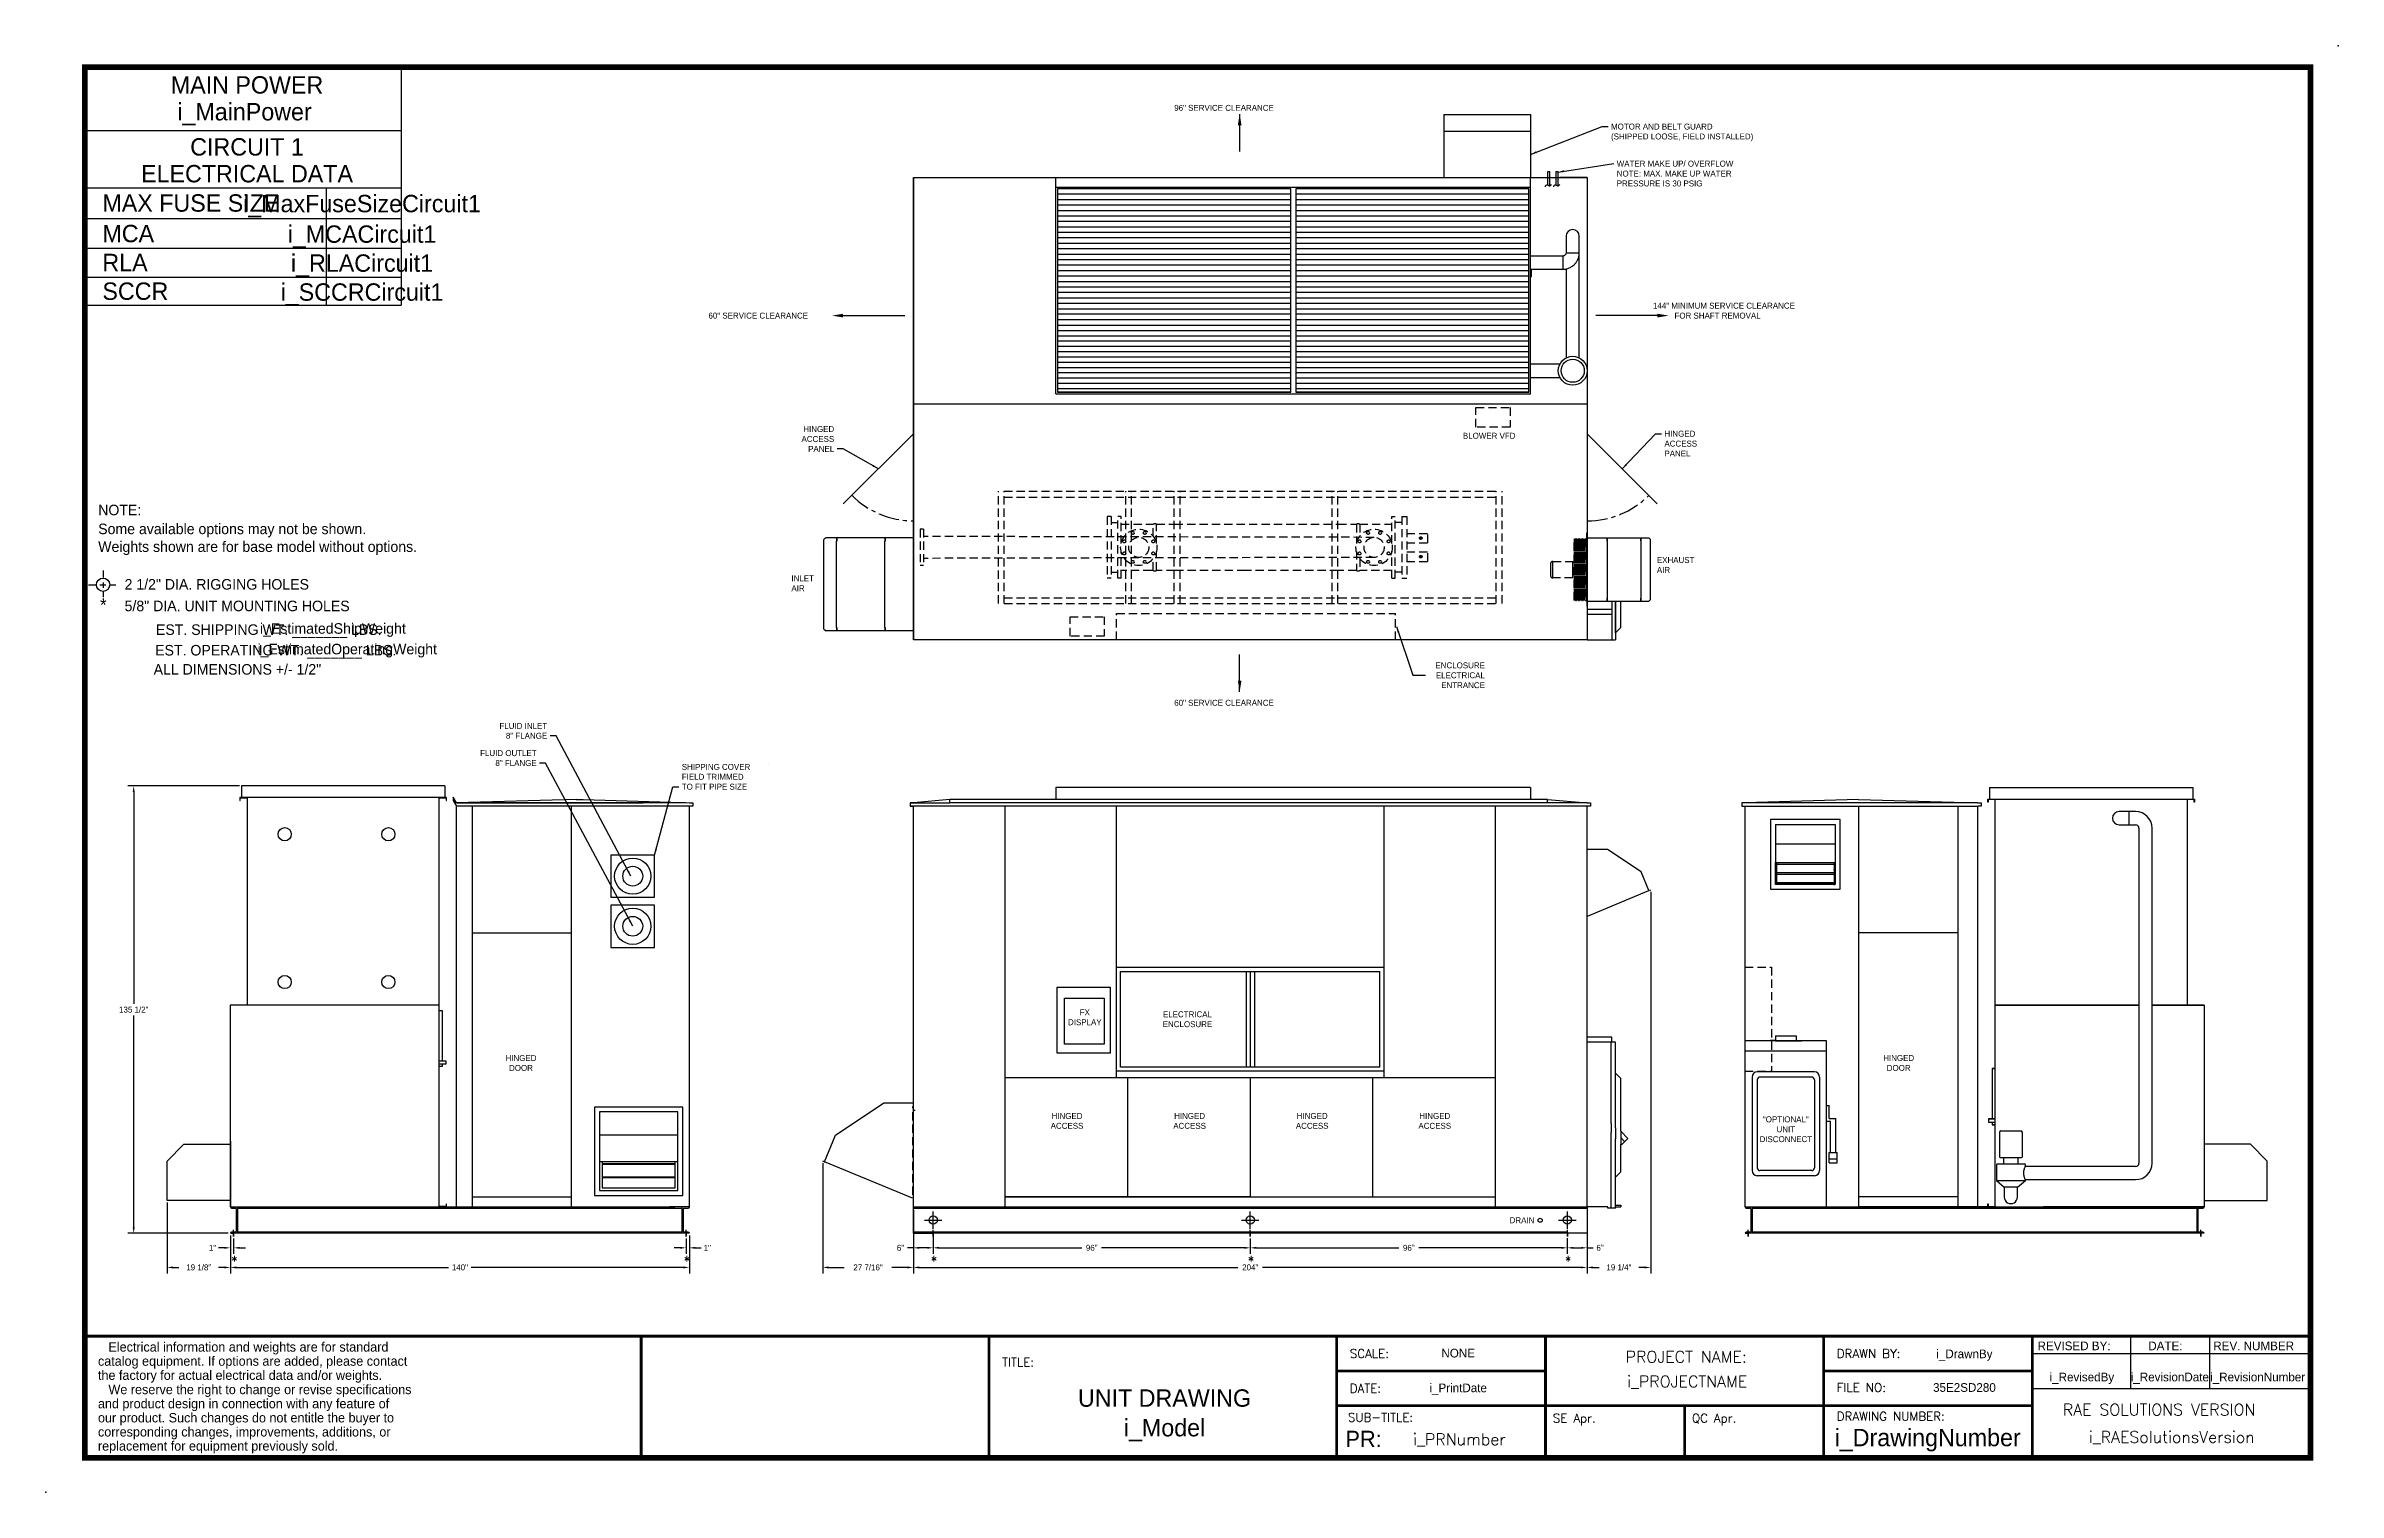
# Model space of a CAD drawing. Header units: inches. Extents: x -288 to 406, y -142 to 296.
import ezdxf
from ezdxf.enums import TextEntityAlignment as Align

# ---------------------------------------------------------------- set-up
doc = ezdxf.new("R2010")
doc.units = ezdxf.units.IN
doc.header["$MEASUREMENT"] = 0
doc.linetypes.add('CENTER', pattern=[2, 1.25, -0.25, 0.25, -0.25])
doc.linetypes.add('HIDDEN', pattern=[0.375, 0.25, -0.125])
doc.layers.get('0').update_dxf_attribs({"color": 10})
doc.layers.get('Defpoints').update_dxf_attribs({"color": 10})
doc.layers.add('C1E', color=1, linetype='Continuous')
doc.styles.add('ROMANS', font='romans.shx', dxfattribs={"height": 0.125})
doc.styles.add('SIMPLEX', font='SIMPLEX')
doc.dimstyles.get("Standard").update_dxf_attribs({"dimscale": 10, "dimtxt": 0.18, "dimasz": 0.18, "dimexe": 0.18, "dimexo": 0.0625, "dimgap": 0.09, "dimtad": 0, "dimtih": 1, "dimtoh": 1, "dimdec": 4, "dimzin": 0, "dimdsep": 46, "dimlunit": 5, "dimtxsty": 'Standard', "dimcen": -0.2, "dimadec": 0, "dimazin": 0, "dimtfac": 1, "dimtdec": 4, "dimtofl": 0, "dimtmove": 0, "dimatfit": 3, "dimfxl": 1, "dimfrac": 2, "dimtolj": 1, "dimtzin": 0, "dimarcsym": 0})

msp = doc.modelspace()

# ---------------------------------------------------------------- texts
at = {"color": 1}
for s, p in [('96" SERVICE CLEARANCE', (53.26197, 276.19088)), ('144" MINIMUM SERVICE CLEARANCE', (198.19217, 216.26788)), ('60" SERVICE CLEARANCE', (-87.76511, 213.26788)), ('FOR SHAFT REMOVAL', (204.72343, 213.26788)), ('60" SERVICE CLEARANCE', (53.26197, 95.99227))]:
    msp.add_text(s, height=1.8, dxfattribs=at).set_placement(p)
at = {"lineweight": 30}
for s, height, p in [('NOTE:', 3.19127, (-272.53734, 153.69945)), ('Weights shown are for base model without options.', 3.1912704, (-272.53734, 142.59084)), ('Some available options may not be shown.', 3.1912704, (-272.53734, 147.97157)), ('2 1/2" DIA. RIGGING HOLES', 3.1912704, (-264.54807, 131.18043)), ('5/8" DIA. UNIT MOUNTING HOLES', 3.1912704, (-264.54807, 124.63467)), ('   Electrical information and weights are for standard', 2.8509975, (-272.61536, -99.63199)), ('REVISED BY:', 2.6325, (314.64768, -99.1978)), ('DATE:', 2.6325, (348.17074, -99.1978)), ('REV. NUMBER', 2.6325, (367.85694, -99.1978)), ('catalog equipment. If options are added, please contact', 2.8509975, (-272.61536, -103.90848)), ('the factory for actual electrical data and/or weights.', 2.8509975, (-272.61536, -108.18498)), ('   We reserve the right to change or revise specifications', 2.8509975, (-272.61536, -112.5154)), ('and product design in connection with any feature of', 2.8509975, (-272.61536, -116.7919)), ('our product. Such changes do not entitle the buyer to', 2.8509975, (-272.61536, -121.0684)), ('corresponding changes, improvements, additions, or ', 2.8509975, (-272.61536, -125.34489)), ('replacement for equipment previously sold.', 2.8509975, (-272.61536, -129.62139))]:
    msp.add_text(s, height=height, dxfattribs=at).set_placement(p)
for s, height, p in [('*', 3.92745, (-270.98779, 124.57941)), ('EST. SHIPPING WT. _______ LBS.', 3.1912704, (-220.88901, 117.46331)), ('i_EstimatedShipWeight', 3.1949329, (-201.49231, 117.81193)), ('EST. OPERATING WT. _______ LBS.', 3.1912704, (-218.76997, 111.22098)), ('i_EstimatedOperatingWeight', 3.1912704, (-197.12566, 111.56959)), ('ALL DIMENSIONS +/- 1/2"', 3.1912704, (-230.39017, 105.42937)), ('NONE', 2.6325, (139.22482, -101.39607)), ('i_DrawnBy', 2.6325, (292.50178, -101.62189)), ('UNIT DRAWING', 5.265, (50.31507, -116.32289)), ('i_PrintDate', 2.6325, (139.22482, -111.92607)), ('35E2SD280', 2.6325, (292.50178, -111.80704)), ('i_RevisedBy', 2.6325, (328.06357, -108.63714)), ('i_RevisionDate', 2.6325, (354.69907, -108.63714)), ('i_RevisionNumber', 2.6325, (381.2834, -108.63714)), ('i_Model', 5.265, (50.31507, -125.2963)), ('i_DrawingNumber', 5.265, (281.38132, -128.28618))]:
    msp.add_text(s, height=height, dxfattribs=at).set_placement(p, align=Align.CENTER)
at = {"lineweight": 30, "style": 'SIMPLEX'}
for s, height, p in [('TITLE:', 2.6325, (1.11627, -104.16766)), ('SCALE:', 2.6325, (106.41627, -101.53516)), ('DRAWN BY:', 2.6325, (253.83627, -101.53516)), ('DATE:', 2.6325, (106.41627, -112.06516)), ('FILE NO:', 2.6325, (253.83627, -111.81064)), ('DRAWING NUMBER:', 2.6325, (253.83627, -120.53837)), ('RAE SOLUTIONS VERSION', 3.49596, (322.29679, -118.94654)), ('SUB-TITLE:', 2.6325, (105.84583, -120.85802)), ('SE Apr.', 2.6325, (167.88585, -121.10267)), ('QC Apr.', 2.6325, (210.00585, -121.10267))]:
    msp.add_text(s, height=height, dxfattribs=at).set_placement(p)
for s, p in [('PROJECT NAME:', (208.29629, -102.93892)), ('i_PROJECTNAME', (208.56211, -110.42173)), ('i_PRNumber', (139.59407, -127.93035)), ('i_RAESolutionsVersion', (355.27442, -127.25328))]:
    msp.add_text(s, height=3.49596, dxfattribs=at).set_placement(p, align=Align.CENTER)
at = {"lineweight": 30}
msp.add_text('PR:', height=4.935937, dxfattribs=at).set_placement((116.08017, -128.53862), align=Align.RIGHT)
at = {"color": 1, "ltscale": 5, "char_height": 1.8}
for s, insert, attachment_point in [('MOTOR AND BELT GUARD\\P(SHIPPED LOOSE, FIELD INSTALLED)', (185.5048, 272.3235), 1), ('MOTOR AND BELT GUARD\\P(SHIPPED LOOSE, FIELD INSTALLED)', (185.5048, 272.3235), 1), ('WATER MAKE UP/ OVERFLOW\\PNOTE: MAX. MAKE UP WATER\\PPRESSURE IS 30 PSIG', (187.23299, 261.09318), 1), ('HINGED\\PACCESS\\PPANEL', (-49.69366, 172.90471), 9), ('BLOWER VFD', (140.65798, 178.6721), 1), ('HINGED\\PACCESS\\PPANEL', (201.67184, 179.29971), 1), ('EXHAUST\\PAIR', (199.38995, 141.0337), 1), ('INLET\\PAIR', (-62.6531, 135.50382), 1), ('ENCLOSURE\\PELECTRICAL\\PENTRANCE', (147.31962, 101.30201), 9), ('FLUID INLET\\P8" FLANGE', (-136.59895, 85.96977), 9), ('FLUID OUTLET\\P8" FLANGE', (-139.78711, 77.71982), 9), ('SHIPPING COVER\\PFIELD TRIMMED\\PTO FIT PIPE SIZE', (-95.84526, 70.55082), 7), ('FX\\PDISPLAY', (26.1818, 1.63438), 5), ('ELECTRICAL\\PENCLOSURE', (57.25793, 1.03745), 5), ('HINGED\\PDOOR', (-144.53452, -12.21322), 5), ('HINGED\\PDOOR', (272.6013, -12.20289), 5), ('HINGED\\PACCESS', (20.79932, -29.75329), 5), ('HINGED\\PACCESS', (57.91251, -29.75329), 5), ('HINGED\\PACCESS', (95.02571, -29.75329), 5), ('HINGED\\PACCESS', (132.1389, -29.75329), 5), ('"OPTIONAL"\\PUNIT\\PDISCONNECT', (238.43974, -28.37482), 2), ('DRAIN', (162.29863, -60.73455), 9)]:
    msp.add_mtext(s, dxfattribs=dict(at, insert=insert, attachment_point=attachment_point))
at = {"color": 1, "char_height": 2.99066, "attachment_point": 4, "style": 'ROMANS'}
for insert in [(-232.31487, -72.15167), (-95.31487, -72.15167), (-20.50822, -72.15167), (75.49178, -72.15167), (171.49178, -72.15167)]:
    msp.add_mtext('*', dxfattribs=dict(at, insert=insert))
at = {"layer": 'C1E', "lineweight": 30}
for s, p in [('MAIN POWER', (-227.47307, 281.4105)), ('i_MainPower', (-228.24181, 273.29508)), ('CIRCUIT 1', (-227.47307, 262.64262)), ('ELECTRICAL DATA', (-227.47307, 254.5272)), ('i_MaxFuseSizeCircuit1', (-192.6628, 245.46608)), ('i_MCACircuit1', (-192.6628, 236.21893)), ('i_RLACircuit1', (-192.6628, 227.44393)), ('i_SCCRCircuit1', (-192.6628, 218.66893))]:
    msp.add_text(s, height=5.265, dxfattribs=at).set_placement(p, align=Align.CENTER)
for s, p in [('MAX FUSE SIZE', (-271.26833, 245.64362)), ('MCA', (-271.26833, 236.39648)), ('RLA', (-271.26833, 227.62148)), ('SCCR', (-271.26833, 218.93786))]:
    msp.add_text(s, height=5.265, dxfattribs=at).set_placement(p)

# ---------------------------------------------------------------- blocks, each defined once
blk = doc.blocks.new('*D4')
at = {"color": 0, "lineweight": -2, "ltscale": 5}
for p, q in [((-25.73, -68.19), (-27.53, -68.19)), ((-25.73, -65.04), (-25.73, -69.99)), ((-21.53, -68.19), (-23.93, -68.19)), ((-19.73, -64.04), (-19.73, -69.99))]:
    blk.add_line(p, q, dxfattribs=at)
at = {"color": 0, "ltscale": 5}
for points in [[(-23.93, -67.89), (-23.93, -68.49), (-25.73, -68.19)], [(-21.53, -67.89), (-21.53, -68.49), (-19.73, -68.19)]]:
    blk.add_solid(points, dxfattribs=at)
at = {"layer": 'Defpoints', "color": 0, "ltscale": 5}
for p in [(-25.73, -64.41), (-25.73, -68.19), (-19.73, -63.41)]:
    blk.add_point(p, dxfattribs=at)
at = {"color": 0, "ltscale": 5, "insert": (-29.63, -68.19), "char_height": 1.8, "attachment_point": 5}
blk.add_mtext('\\A1;6"', dxfattribs=at)
blk = doc.blocks.new('*D5')
at = {"color": 0, "lineweight": -2, "ltscale": 5}
for p, q in [((-19.73, -64.41), (-19.73, -69.99)), ((-17.93, -68.19), (25.27, -68.19)), ((74.47, -68.19), (31.27, -68.19)), ((76.27, -65.41), (76.27, -69.99))]:
    blk.add_line(p, q, dxfattribs=at)
at = {"color": 0, "ltscale": 5}
for points in [[(-17.93, -67.89), (-17.93, -68.49), (-19.73, -68.19)], [(74.47, -67.89), (74.47, -68.49), (76.27, -68.19)]]:
    blk.add_solid(points, dxfattribs=at)
at = {"layer": 'Defpoints', "color": 0, "ltscale": 5}
for p in [(-19.73, -63.79), (76.27, -64.79), (76.27, -68.19)]:
    blk.add_point(p, dxfattribs=at)
at = {"color": 0, "ltscale": 5, "insert": (28.27, -68.19), "char_height": 1.8, "attachment_point": 5}
blk.add_mtext('\\A1;96"', dxfattribs=at)
blk = doc.blocks.new('*D6')
at = {"color": 0, "lineweight": -2, "ltscale": 5}
for p, q in [((76.27, -66.04), (76.27, -69.99)), ((78.07, -68.19), (121.27, -68.19)), ((170.47, -68.19), (127.27, -68.19)), ((172.27, -65.27), (172.27, -69.99))]:
    blk.add_line(p, q, dxfattribs=at)
at = {"color": 0, "ltscale": 5}
for points in [[(78.07, -67.89), (78.07, -68.49), (76.27, -68.19)], [(170.47, -67.89), (170.47, -68.49), (172.27, -68.19)]]:
    blk.add_solid(points, dxfattribs=at)
at = {"layer": 'Defpoints', "color": 0, "ltscale": 5}
for p in [(76.27, -65.41), (172.27, -64.64), (172.27, -68.19)]:
    blk.add_point(p, dxfattribs=at)
at = {"color": 0, "ltscale": 5, "insert": (124.27, -68.19), "char_height": 1.8, "attachment_point": 5}
blk.add_mtext('\\A1;96"', dxfattribs=at)
blk = doc.blocks.new('*D7')
at = {"color": 0, "lineweight": -2, "ltscale": 5}
for p, q in [((172.27, -66.04), (172.27, -69.99)), ((174.07, -68.19), (176.47, -68.19)), ((178.27, -64.41), (178.27, -69.99)), ((178.27, -68.19), (180.07, -68.19))]:
    blk.add_line(p, q, dxfattribs=at)
at = {"color": 0, "ltscale": 5}
for points in [[(174.07, -67.89), (174.07, -68.49), (172.27, -68.19)], [(176.47, -67.89), (176.47, -68.49), (178.27, -68.19)]]:
    blk.add_solid(points, dxfattribs=at)
at = {"layer": 'Defpoints', "color": 0, "ltscale": 5}
for p in [(172.27, -65.41), (178.27, -63.79), (178.27, -68.19)]:
    blk.add_point(p, dxfattribs=at)
at = {"color": 0, "ltscale": 5, "insert": (182.17, -68.19), "char_height": 1.8, "attachment_point": 5}
blk.add_mtext('\\A1;6"', dxfattribs=at)
blk = doc.blocks.new('*D8')
at = {"color": 0, "lineweight": -2, "ltscale": 5}
for p, q in [((-25.73, -64.41), (-25.73, -75.93)), ((178.27, -65.04), (178.27, -75.93)), ((-23.93, -74.13), (72.52, -74.13)), ((176.47, -74.13), (80.02, -74.13))]:
    blk.add_line(p, q, dxfattribs=at)
at = {"color": 0, "ltscale": 5}
for points in [[(-23.93, -73.83), (-23.93, -74.43), (-25.73, -74.13)], [(176.47, -73.83), (176.47, -74.43), (178.27, -74.13)]]:
    blk.add_solid(points, dxfattribs=at)
at = {"layer": 'Defpoints', "color": 0, "ltscale": 5}
for p in [(-25.73, -63.79), (178.27, -64.41), (-25.73, -74.13)]:
    blk.add_point(p, dxfattribs=at)
at = {"color": 0, "ltscale": 5, "insert": (76.27, -74.13), "char_height": 1.8, "attachment_point": 5}
blk.add_mtext('\\A1;204"', dxfattribs=at)
blk = doc.blocks.new('*D9')
at = {"color": 0, "lineweight": -2, "ltscale": 5}
for p, q in [((-96.33, -68.19), (-98.13, -68.19)), ((-94.53, -65.41), (-94.53, -69.99)), ((-93.53, -64.41), (-93.53, -69.99)), ((-91.73, -68.19), (-89.93, -68.19))]:
    blk.add_line(p, q, dxfattribs=at)
at = {"color": 0, "ltscale": 5}
for points in [[(-96.33, -67.89), (-96.33, -68.49), (-94.53, -68.19)], [(-91.73, -67.89), (-91.73, -68.49), (-93.53, -68.19)]]:
    blk.add_solid(points, dxfattribs=at)
at = {"layer": 'Defpoints', "color": 0, "ltscale": 5}
for p in [(-94.53, -64.79), (-93.53, -63.79), (-93.53, -68.19)]:
    blk.add_point(p, dxfattribs=at)
at = {"color": 0, "ltscale": 5, "insert": (-88.13, -68.19), "char_height": 1.8, "attachment_point": 5}
blk.add_mtext('\\A1;1"', dxfattribs=at)
blk = doc.blocks.new('*D10')
at = {"color": 0, "lineweight": -2, "ltscale": 5}
for p, q in [((-234.33, -68.19), (-236.13, -68.19)), ((-232.53, -64.41), (-232.53, -69.99)), ((-231.53, -65.41), (-231.53, -69.99)), ((-229.73, -68.19), (-227.93, -68.19))]:
    blk.add_line(p, q, dxfattribs=at)
at = {"color": 0, "ltscale": 5}
for points in [[(-234.33, -67.89), (-234.33, -68.49), (-232.53, -68.19)], [(-229.73, -67.89), (-229.73, -68.49), (-231.53, -68.19)]]:
    blk.add_solid(points, dxfattribs=at)
at = {"layer": 'Defpoints', "color": 0, "ltscale": 5}
for p in [(-232.53, -63.79), (-232.53, -68.19), (-231.53, -64.79)]:
    blk.add_point(p, dxfattribs=at)
at = {"color": 0, "ltscale": 5, "insert": (-237.93, -68.19), "char_height": 1.8, "attachment_point": 5}
blk.add_mtext('\\A1;1"', dxfattribs=at)
blk = doc.blocks.new('*D11')
at = {"color": 0, "lineweight": -2, "ltscale": 5}
for p, q in [((-232.53, -65.04), (-232.53, -75.93)), ((-93.53, -65.04), (-93.53, -75.93)), ((-230.73, -74.13), (-166.48, -74.13)), ((-95.33, -74.13), (-159.58, -74.13))]:
    blk.add_line(p, q, dxfattribs=at)
at = {"color": 0, "ltscale": 5}
for points in [[(-230.73, -73.83), (-230.73, -74.43), (-232.53, -74.13)], [(-95.33, -73.83), (-95.33, -74.43), (-93.53, -74.13)]]:
    blk.add_solid(points, dxfattribs=at)
at = {"layer": 'Defpoints', "color": 0, "ltscale": 5}
for p in [(-232.53, -64.41), (-93.53, -64.41), (-93.53, -74.13)]:
    blk.add_point(p, dxfattribs=at)
at = {"color": 0, "ltscale": 5, "insert": (-163.03, -74.13), "char_height": 1.8, "attachment_point": 5}
blk.add_mtext('\\A1;140"', dxfattribs=at)
blk = doc.blocks.new('*D12')
at = {"color": 0, "lineweight": -2, "ltscale": 5}
for p, q in [((-251.67, -54.44), (-251.67, -75.93)), ((-232.53, -65.04), (-232.53, -75.93)), ((-249.87, -74.13), (-248.1, -74.13)), ((-234.33, -74.13), (-236.1, -74.13))]:
    blk.add_line(p, q, dxfattribs=at)
at = {"color": 0, "ltscale": 5}
for points in [[(-249.87, -73.83), (-249.87, -74.43), (-251.67, -74.13)], [(-234.33, -73.83), (-234.33, -74.43), (-232.53, -74.13)]]:
    blk.add_solid(points, dxfattribs=at)
at = {"layer": 'Defpoints', "color": 0, "ltscale": 5}
for p in [(-251.67, -53.81), (-232.53, -64.41), (-251.67, -74.13)]:
    blk.add_point(p, dxfattribs=at)
at = {"color": 0, "ltscale": 5, "insert": (-242.1, -74.13), "char_height": 1.8, "attachment_point": 5}
blk.add_mtext('\\A1;19 1/8"', dxfattribs=at)
blk = doc.blocks.new('*D13')
at = {"color": 0, "lineweight": -2, "ltscale": 5}
for p, q in [((-229.8, 71.7), (-263.58, 71.7)), ((-261.78, 69.9), (-261.78, 5.76)), ((-261.78, -61.99), (-261.78, 2.16)), ((-233.16, -63.79), (-263.58, -63.79))]:
    blk.add_line(p, q, dxfattribs=at)
at = {"color": 0, "ltscale": 5}
for points in [[(-262.08, 69.9), (-261.48, 69.9), (-261.78, 71.7)], [(-262.08, -61.99), (-261.48, -61.99), (-261.78, -63.79)]]:
    blk.add_solid(points, dxfattribs=at)
at = {"layer": 'Defpoints', "color": 0, "ltscale": 5}
for p in [(-261.78, 71.7), (-229.17, 71.7), (-232.53, -63.79)]:
    blk.add_point(p, dxfattribs=at)
at = {"color": 0, "ltscale": 5, "insert": (-261.78, 3.96), "char_height": 1.8, "attachment_point": 5}
blk.add_mtext('\\A1;135 1/2"', dxfattribs=at)
blk = doc.blocks.new('*D27')
at = {"color": 0, "lineweight": -2, "ltscale": 5}
for p, q in [((-53.17, -42.56), (-53.17, -75.93)), ((-25.73, -56.79), (-25.73, -75.93)), ((-51.37, -74.13), (-46.65, -74.13)), ((-27.53, -74.13), (-32.25, -74.13))]:
    blk.add_line(p, q, dxfattribs=at)
at = {"color": 0, "ltscale": 5}
for points in [[(-51.37, -73.83), (-51.37, -74.43), (-53.17, -74.13)], [(-27.53, -73.83), (-27.53, -74.43), (-25.73, -74.13)]]:
    blk.add_solid(points, dxfattribs=at)
at = {"layer": 'Defpoints', "color": 0, "ltscale": 5}
for p in [(-53.17, -41.93), (-25.73, -56.16), (-25.73, -74.13)]:
    blk.add_point(p, dxfattribs=at)
at = {"color": 0, "ltscale": 5, "insert": (-39.45, -74.13), "char_height": 1.8, "attachment_point": 5}
blk.add_mtext('\\A1;27 7/16"', dxfattribs=at)
blk = doc.blocks.new('*D28')
at = {"color": 0, "lineweight": -2, "ltscale": 5}
for p, q in [((197.51, 39.63), (197.51, -75.93)), ((178.27, -56.79), (178.27, -75.93)), ((180.07, -74.13), (181.89, -74.13)), ((195.71, -74.13), (193.89, -74.13))]:
    blk.add_line(p, q, dxfattribs=at)
at = {"color": 0, "ltscale": 5}
for points in [[(180.07, -73.83), (180.07, -74.43), (178.27, -74.13)], [(195.71, -73.83), (195.71, -74.43), (197.51, -74.13)]]:
    blk.add_solid(points, dxfattribs=at)
at = {"layer": 'Defpoints', "color": 0, "ltscale": 5}
for p in [(197.51, 40.26), (178.27, -56.16), (178.27, -74.13)]:
    blk.add_point(p, dxfattribs=at)
at = {"color": 0, "ltscale": 5, "insert": (187.89, -74.13), "char_height": 1.8, "attachment_point": 5}
blk.add_mtext('\\A1;19 1/4"', dxfattribs=at)

# ---------------------------------------------------------------- dimensions: what is measured, and where the dimension line sits
at = {"color": 1, "ltscale": 5}
dim = msp.add_linear_dim(base=(-261.78453, 71.69886), p1=(-232.53193, -63.78514), p2=(-229.17293, 71.69886), angle=90, dimstyle='Standard', override={"dimpost": '"'}, dxfattribs=at)
dim.commit()
dim.dimension.update_dxf_attribs({"geometry": '*D13', "text_midpoint": (-261.78453, 3.95686)})
at = {"ltscale": 5}
for base, p1, p2, picture, middle in [((178.27472, -74.12821), (197.50772, 40.25618), (178.27472, -56.16014), '*D28', (187.89122, -74.12821)), ((-25.72528, -74.12821), (-53.16722, -41.93198), (-25.72528, -56.16014), '*D27', (-39.44625, -74.12821))]:
    dim = msp.add_linear_dim(base=base, p1=p1, p2=p2, dimstyle='Standard', override={"dimpost": '"'}, dxfattribs=at)
    dim.commit()
    dim.dimension.update_dxf_attribs({"geometry": picture, "text_midpoint": middle})
at = {"color": 1, "ltscale": 5}
for base, p1, p2, picture, middle in [((-251.67293, -74.12821), (-232.53193, -64.41014), (-251.67293, -53.81132), '*D12', (-242.10243, -74.12821)), ((-232.53193, -68.18874), (-231.53193, -64.78514), (-232.53193, -63.78514), '*D10', (-237.93193, -68.18874)), ((-93.53193, -68.18874), (-94.53193, -64.78514), (-93.53193, -63.78514), '*D9', (-88.13193, -68.18874)), ((-25.72528, -68.18874), (-19.72528, -63.41014), (-25.72528, -64.41014), '*D4', (-29.62528, -68.18874)), ((-25.72528, -74.12821), (178.27472, -64.41014), (-25.72528, -63.78514), '*D8', (76.27472, -74.12821)), ((76.27472, -68.18874), (-19.72528, -63.78514), (76.27472, -64.78514), '*D5', (28.27472, -68.18874)), ((172.27472, -68.18874), (76.27472, -65.41014), (172.27472, -64.64091), '*D6', (124.27472, -68.18874)), ((178.27472, -68.18874), (172.27472, -65.41014), (178.27472, -63.78514), '*D7', (182.17472, -68.18874))]:
    dim = msp.add_linear_dim(base=base, p1=p1, p2=p2, dimstyle='Standard', override={"dimpost": '"'}, dxfattribs=at)
    dim.commit()
    dim.dimension.update_dxf_attribs({"geometry": picture, "text_midpoint": middle})
dim = msp.add_linear_dim(base=(-93.53193, -74.12821), p1=(-232.53193, -64.41014), p2=(-93.53193, -64.41014), text='140"', dimstyle='Standard', override={"dimpost": '"'}, dxfattribs=at)
dim.commit()
dim.dimension.update_dxf_attribs({"geometry": '*D11', "text_midpoint": (-163.03193, -74.12821)})

# ---------------------------------------------------------------- linework, layer by layer
at = {"color": 1, "linetype": 'Continuous'}
for p, q in [((134.91568, 275.0892), (134.91568, 269.9982)), ((134.91568, 275.0892), (161.16568, 275.0892)), ((161.16568, 275.0892), (161.16568, 269.9982)), ((134.91568, 269.9982), (161.16568, 269.9982)), ((134.91568, 269.9982), (134.91568, 255.9642)), ((161.16568, 269.9982), (161.16568, 255.9642)), ((17.41568, 255.9642), (161.16568, 255.9642)), ((17.41568, 253.0892), (17.41568, 255.9642)), ((17.41568, 250.8392), (17.41568, 253.0892)), ((17.41568, 253.0892), (161.16568, 253.0892)), ((17.43168, 250.8392), (17.41568, 250.8392)), ((17.41568, 209.5892), (17.41568, 250.8392)), ((17.43168, 209.5892), (17.43168, 250.8392)), ((88.54068, 252.5892), (17.91568, 252.5892)), ((17.91568, 252.5892), (17.91568, 191.02184)), ((88.54068, 252.51906), (17.91568, 252.51906)), ((88.54068, 250.91906), (17.91568, 250.91906)), ((88.54068, 191.02184), (88.54068, 252.5892)), ((160.66568, 252.5892), (90.04068, 252.5892)), ((90.04068, 252.5892), (90.04068, 191.02184)), ((160.66568, 252.51906), (90.04068, 252.51906)), ((160.66568, 250.91906), (90.04068, 250.91906)), ((160.66568, 191.02184), (160.66568, 252.5892)), ((161.14968, 250.8392), (161.16568, 250.8392)), ((161.14968, 209.5892), (161.14968, 250.8392)), ((161.16568, 253.0892), (161.16568, 255.9642)), ((161.16568, 250.8392), (161.16568, 253.0892)), ((161.16568, 209.5892), (161.16568, 250.8392)), ((88.54068, 249.23017), (17.91568, 249.23017)), ((88.54068, 247.63017), (17.91568, 247.63017)), ((88.54068, 245.94128), (17.91568, 245.94128)), ((88.54068, 244.25239), (17.91568, 244.25239)), ((160.66568, 249.23017), (90.04068, 249.23017)), ((160.66568, 247.63017), (90.04068, 247.63017)), ((160.66568, 245.94128), (90.04068, 245.94128)), ((160.66568, 244.25239), (90.04068, 244.25239)), ((88.54068, 242.65239), (17.91568, 242.65239)), ((88.54068, 240.96351), (17.91568, 240.96351)), ((88.54068, 239.36351), (17.91568, 239.36351)), ((88.54068, 237.67462), (17.91568, 237.67462)), ((88.54068, 235.98573), (17.91568, 235.98573)), ((160.66568, 242.65239), (90.04068, 242.65239)), ((160.66568, 240.96351), (90.04068, 240.96351)), ((160.66568, 239.36351), (90.04068, 239.36351)), ((160.66568, 237.67462), (90.04068, 237.67462)), ((160.66568, 235.98573), (90.04068, 235.98573)), ((171.89968, 238.23012), (171.89968, 235.23012)), ((175.89968, 235.23012), (175.89968, 238.23012)), ((88.54068, 234.38573), (17.91568, 234.38573)), ((88.54068, 232.69684), (17.91568, 232.69684)), ((88.54068, 231.09684), (17.91568, 231.09684)), ((88.54068, 229.40795), (17.91568, 229.40795)), ((160.66568, 234.38573), (90.04068, 234.38573)), ((160.66568, 232.69684), (90.04068, 232.69684)), ((160.66568, 231.09684), (90.04068, 231.09684)), ((160.66568, 229.40795), (90.04068, 229.40795)), ((170.91568, 232.2142), (161.16568, 232.2142)), ((170.91568, 232.2142), (170.91568, 228.21412)), ((171.89968, 235.23012), (171.89968, 233.23012)), ((171.89968, 233.23012), (175.89976, 233.23012)), ((175.89968, 233.23012), (175.89968, 235.23012)), ((175.89968, 201.35532), (175.89968, 233.23012)), ((88.54068, 227.71906), (17.91568, 227.71906)), ((88.54068, 226.11906), (17.91568, 226.11906)), ((88.54068, 224.43017), (17.91568, 224.43017)), ((88.54068, 222.83017), (17.91568, 222.83017)), ((160.66568, 227.71906), (90.04068, 227.71906)), ((160.66568, 226.11906), (90.04068, 226.11906)), ((160.66568, 224.43017), (90.04068, 224.43017)), ((160.66568, 222.83017), (90.04068, 222.83017)), ((161.16568, 228.2142), (170.91568, 228.2142)), ((161.41568, 227.9642), (161.16568, 227.9642)), ((161.16568, 225.9642), (161.41568, 225.9642)), ((161.41568, 225.9642), (161.41568, 227.9642)), ((171.89968, 228.31575), (171.89968, 201.35527)), ((88.54068, 221.14128), (17.91568, 221.14128)), ((88.54068, 219.45239), (17.91568, 219.45239)), ((88.54068, 217.85239), (17.91568, 217.85239)), ((88.54068, 216.16351), (17.91568, 216.16351)), ((160.66568, 221.14128), (90.04068, 221.14128)), ((160.66568, 219.45239), (90.04068, 219.45239)), ((160.66568, 217.85239), (90.04068, 217.85239)), ((160.66568, 216.16351), (90.04068, 216.16351)), ((17.43168, 209.5892), (17.41568, 209.5892)), ((17.41568, 190.4642), (17.41568, 209.5892)), ((88.54068, 214.56351), (17.91568, 214.56351)), ((88.54068, 212.87462), (17.91568, 212.87462)), ((88.54068, 211.18573), (17.91568, 211.18573)), ((88.54068, 209.58573), (17.91568, 209.58573)), ((160.66568, 214.56351), (90.04068, 214.56351)), ((160.66568, 212.87462), (90.04068, 212.87462)), ((160.66568, 211.18573), (90.04068, 211.18573)), ((160.66568, 209.58573), (90.04068, 209.58573)), ((161.14968, 209.5892), (161.16568, 209.5892)), ((161.16568, 190.4642), (161.16568, 209.5892)), ((88.54068, 207.98573), (17.91568, 207.98573)), ((88.54068, 206.38573), (17.91568, 206.38573)), ((88.54068, 204.78573), (17.91568, 204.78573)), ((88.54068, 203.18573), (17.91568, 203.18573)), ((88.54068, 201.58573), (17.91568, 201.58573)), ((160.66568, 207.98573), (90.04068, 207.98573)), ((160.66568, 206.38573), (90.04068, 206.38573)), ((160.66568, 204.78573), (90.04068, 204.78573)), ((160.66568, 203.18573), (90.04068, 203.18573)), ((160.66568, 201.58573), (90.04068, 201.58573)), ((88.54068, 199.98573), (17.91568, 199.98573)), ((88.54068, 198.38573), (17.91568, 198.38573)), ((88.54068, 196.78573), (17.91568, 196.78573)), ((88.54068, 195.18573), (17.91568, 195.18573)), ((160.66568, 199.98573), (90.04068, 199.98573)), ((160.66568, 198.38573), (90.04068, 198.38573)), ((160.66568, 196.78573), (90.04068, 196.78573)), ((160.66568, 195.18573), (90.04068, 195.18573)), ((170.00863, 199.4642), (161.16568, 199.4642)), ((161.16568, 195.4642), (170.00863, 195.4642)), ((17.41568, 190.4642), (161.16568, 190.4642)), ((88.54068, 193.58573), (17.91568, 193.58573)), ((88.54068, 191.98573), (17.91568, 191.98573)), ((88.54068, 191.02184), (17.91568, 191.02184)), ((17.91568, 190.9642), (88.54068, 190.9642)), ((160.66568, 193.58573), (90.04068, 193.58573)), ((160.66568, 191.98573), (90.04068, 191.98573)), ((160.66568, 191.02184), (90.04068, 191.02184)), ((90.04068, 190.9642), (160.66568, 190.9642)), ((-167.54793, 71.69886), (-229.17293, 71.69886)), ((-229.17293, 71.69886), (-229.17293, 68.19886)), ((-167.54793, 71.69886), (-167.54793, 68.19886)), ((300.07522, 71.19886), (361.70022, 71.19886)), ((300.07522, 71.19886), (300.07522, 67.69886)), ((300.07522, 71.19886), (361.70022, 71.19886)), ((300.07522, 71.19886), (300.07522, 67.69886)), ((361.70022, 71.19886), (361.70022, 67.69886)), ((361.70022, 71.19886), (361.70022, 67.69886)), ((-229.67293, 68.19886), (-229.67293, 67.31886)), ((-227.42293, 68.19886), (-229.67293, 68.19886)), ((-229.67293, 67.31886), (-229.54793, 67.31886)), ((-229.54793, 68.07386), (-227.42293, 68.07386)), ((-229.54793, 67.31886), (-229.54793, 68.07386)), ((-227.42293, 68.19886), (-227.42293, 68.18286)), ((-169.29793, 68.19886), (-227.42293, 68.19886)), ((-169.29793, 68.18286), (-227.42293, 68.18286)), ((-227.42293, 68.07386), (-227.42293, 5.33986)), ((-167.04793, 68.19886), (-169.29793, 68.19886)), ((-169.29793, 68.19886), (-169.29793, 68.18286)), ((-169.29793, 68.07386), (-167.17293, 68.07386)), ((-169.29793, 5.33986), (-169.29793, 68.07386)), ((-167.17293, 68.07386), (-167.17293, 67.31886)), ((-167.17293, 67.31886), (-167.04793, 67.31886)), ((-167.04793, 67.31886), (-167.04793, 68.19886)), ((299.57522, 67.69886), (301.82522, 67.69886)), ((299.57522, 66.81886), (299.57522, 67.69886)), ((299.57522, 67.69886), (301.82522, 67.69886)), ((299.57522, 66.81886), (299.57522, 67.69886)), ((299.70022, 66.81886), (299.57522, 66.81886)), ((299.70022, 66.81886), (299.57522, 66.81886)), ((301.82522, 67.57386), (299.70022, 67.57386)), ((299.70022, 67.57386), (299.70022, 66.81886)), ((299.70022, 67.57386), (299.70022, 66.81886)), ((301.82522, 67.57386), (299.70022, 67.57386)), ((301.82522, 67.69886), (301.82522, 67.68286)), ((301.82522, 67.69886), (359.95022, 67.69886)), ((301.82522, 67.69886), (301.82522, 67.68286)), ((301.82522, 67.69886), (359.95022, 67.69886)), ((301.82522, 67.68286), (359.95022, 67.68286)), ((301.82522, 67.68286), (359.95022, 67.68286)), ((301.82522, -12.23714), (301.82522, 67.57386)), ((301.82522, -12.28514), (301.82522, 67.57386)), ((342.34113, 63.94886), (339.32522, 63.94886)), ((342.34113, 59.94819), (342.34113, 63.94953)), ((344.34113, 63.94886), (342.34113, 63.94886)), ((359.95022, 67.69886), (362.20022, 67.69886)), ((359.95022, 67.69886), (359.95022, 67.68286)), ((359.95022, 67.69886), (359.95022, 67.68286)), ((359.95022, 67.69886), (362.20022, 67.69886)), ((362.07522, 67.57386), (359.95022, 67.57386)), ((359.95022, 67.57386), (359.95022, 5.32386)), ((362.07522, 67.57386), (359.95022, 67.57386)), ((362.07522, 66.81886), (362.07522, 67.57386)), ((362.07522, 66.81886), (362.07522, 67.57386)), ((362.20022, 66.81886), (362.07522, 66.81886)), ((362.20022, 66.81886), (362.07522, 66.81886)), ((362.20022, 67.69886), (362.20022, 66.81886)), ((362.20022, 67.69886), (362.20022, 66.81886)), ((254.89625, 61.53275), (233.77125, 61.53275)), ((233.77125, 61.53275), (233.77125, 40.40775)), ((235.27125, 60.03275), (253.39625, 60.03275)), ((254.89625, 40.40775), (254.89625, 61.53275)), ((339.32522, 59.94886), (342.34113, 59.94886)), ((342.34113, 59.94886), (344.34113, 59.94886)), ((345.34113, 58.94886), (345.34113, -42.53522)), ((349.34113, -42.53522), (349.34113, 58.94886)), ((235.27125, 41.90775), (235.27125, 48.5393)), ((253.39625, 41.90775), (235.27125, 41.90775)), ((235.33375, 41.97025), (235.33375, 48.5393)), ((253.33375, 41.97025), (235.33375, 41.97025)), ((235.58375, 48.5393), (235.58375, 48.40775)), ((253.08375, 48.40775), (235.58375, 48.40775)), ((235.58375, 48.40775), (235.58375, 47.90775)), ((253.08375, 47.90775), (235.58375, 47.90775)), ((235.58375, 47.90775), (235.58375, 45.40775)), ((253.08375, 45.40775), (235.58375, 45.40775)), ((235.58375, 45.40775), (235.58375, 44.90775)), ((253.08375, 44.90775), (235.58375, 44.90775)), ((235.58375, 44.90775), (235.58375, 42.40775)), ((253.08375, 42.40775), (235.58375, 42.40775)), ((235.58375, 42.40775), (235.58375, 41.97025)), ((253.08375, 48.5393), (253.08375, 48.40775)), ((253.08375, 48.40775), (253.08375, 47.90775)), ((253.08375, 47.90775), (253.08375, 45.40775)), ((253.08375, 45.40775), (253.08375, 44.90775)), ((253.08375, 44.90775), (253.08375, 42.40775)), ((253.08375, 42.40775), (253.08375, 41.97025)), ((253.33375, 48.5393), (253.33375, 41.97025)), ((253.39625, 48.5393), (253.39625, 41.90775)), ((233.77125, 40.40775), (254.89625, 40.40775)), ((359.95022, 36.30786), (359.95022, 5.32386)), ((-216.81384, 5.32386), (-232.54793, 5.32386)), ((-232.54793, 5.32386), (-232.54793, -35.88514)), ((-216.81384, 5.33986), (-227.42293, 5.33986)), ((-227.40693, 5.33986), (-227.40693, 5.32386)), ((-186.17293, 5.32386), (-216.81384, 5.33986)), ((-169.29793, 5.33986), (-212.81384, 5.33986)), ((-169.31393, 5.32386), (-169.31393, 5.33986)), ((-169.29793, -55.67614), (-169.29793, 5.32386)), ((-169.29793, 3.69886), (-168.42293, 3.69886)), ((-168.42293, 3.69886), (-168.42293, -11.55114)), ((301.82522, 5.37186), (345.34113, 5.37186)), ((301.82522, 5.33986), (345.34113, 5.33986)), ((301.82522, 5.32386), (345.34113, 5.32386)), ((301.84122, 5.37186), (301.84122, 5.38786)), ((301.84122, 5.32386), (301.84122, 5.33986)), ((349.34113, 5.38786), (359.95022, 5.38786)), ((349.34113, 5.37186), (365.07522, 5.37186)), ((349.34113, 5.33986), (359.95022, 5.33986)), ((349.34113, 5.32386), (365.07522, 5.32386)), ((359.93422, 5.38786), (359.93422, 5.37186)), ((359.93422, 5.33986), (359.93422, 5.32386)), ((365.07522, 5.32386), (365.07522, -35.83714)), ((365.07522, 5.32386), (365.07522, -35.88514)), ((-169.29793, -11.55114), (-167.29793, -11.55114)), ((-167.29793, -12.55114), (-169.29793, -12.55114)), ((-168.42293, -13.30114), (-169.29793, -13.30114)), ((-168.42293, -12.55114), (-168.42293, -13.30114)), ((-167.29793, -11.55114), (-167.29793, -12.55114)), ((300.95022, -13.87814), (300.95022, -29.12814)), ((301.82522, -13.87814), (300.95022, -13.87814)), ((301.82522, -55.62814), (301.82522, -12.25314)), ((301.82522, -55.67614), (301.82522, -12.30114)), ((300.95022, -13.92614), (300.95022, -29.17614)), ((301.82522, -13.92614), (300.95022, -13.92614)), ((-95.53207, -25.54547), (-122.28207, -25.54547)), ((-122.28207, -25.54547), (-122.28207, -52.29547)), ((-97.03207, -27.04547), (-120.78207, -27.04547)), ((-120.78207, -27.04547), (-120.78207, -50.79547)), ((-97.03207, -50.79547), (-97.03207, -27.04547)), ((-95.53207, -52.29547), (-95.53207, -25.54547)), ((299.82522, -29.12814), (299.82522, -30.12814)), ((301.82522, -29.12814), (299.82522, -29.12814)), ((299.82522, -29.17614), (299.82522, -30.17614)), ((301.82522, -29.17614), (299.82522, -29.17614)), ((299.82522, -30.12814), (301.82522, -30.12814)), ((299.82522, -30.17614), (301.82522, -30.17614)), ((300.95022, -30.12814), (300.95022, -30.87814)), ((300.95022, -30.17614), (300.95022, -30.92614)), ((300.95022, -30.87814), (301.82522, -30.87814)), ((300.95022, -30.92614), (301.82522, -30.92614)), ((303.07522, -33.28522), (303.07522, -40.53522)), ((303.57522, -32.78522), (309.57522, -32.78522)), ((310.07522, -40.53522), (310.07522, -33.28522)), ((-251.67293, -41.90232), (-246.58193, -36.81132)), ((-246.58193, -36.81132), (-232.54793, -36.81132)), ((-232.53193, -35.88514), (-232.54793, -35.88514)), ((-232.54793, -35.88514), (-232.54793, -36.81132)), ((-232.54793, -36.81132), (-232.54793, -53.81132)), ((-232.53193, -35.88514), (-232.53193, -55.78514)), ((303.32522, -40.78522), (309.82522, -40.78522)), ((304.32522, -40.78522), (304.32522, -42.78522)), ((308.82522, -42.78522), (308.82522, -40.78522)), ((365.05922, -35.83714), (365.05922, -55.73714)), ((365.05922, -35.83714), (365.07522, -35.83714)), ((365.05922, -35.88514), (365.05922, -55.78514)), ((365.05922, -35.88514), (365.07522, -35.88514)), ((365.07522, -35.83714), (365.07522, -38.00314)), ((365.07522, -35.88514), (365.07522, -36.81132)), ((365.07522, -36.81132), (365.07522, -53.81132)), ((379.10922, -36.81132), (365.07522, -36.81132)), ((365.07522, -38.00314), (365.07522, -55.00314)), ((384.20022, -41.90232), (379.10922, -36.81132)), ((-251.67293, -53.81132), (-251.67293, -41.90232)), ((-120.00082, -42.15918), (-120.00082, -50.01422)), ((-97.81332, -42.77168), (-120.00082, -42.77168)), ((-120.00082, -42.83418), (-97.81332, -42.83418)), ((-97.81332, -46.83418), (-120.00082, -46.83418)), ((-120.00082, -46.89668), (-97.81332, -46.89668)), ((-97.81332, -50.01422), (-97.81332, -42.15918)), ((302.20022, -43.03522), (302.20022, -47.78522)), ((302.20022, -47.78522), (304.57522, -49.78522)), ((302.20022, -47.78522), (310.95022, -47.78522)), ((302.45022, -42.78522), (310.70022, -42.78522)), ((308.57522, -49.78522), (310.95022, -47.78522)), ((310.95022, -43.53522), (310.95022, -43.03522)), ((344.34113, -43.53522), (310.95022, -43.53522)), ((310.95022, -47.78522), (310.95022, -47.53495)), ((310.95022, -47.53522), (344.34113, -47.53522)), ((384.20022, -53.81132), (384.20022, -41.90232)), ((-232.54793, -53.81132), (-251.67293, -53.81132)), ((-232.54793, -53.81132), (-232.54793, -55.78514)), ((-167.17293, -54.92114), (-167.17293, -55.67614)), ((-167.04793, -54.92114), (-167.17293, -54.92114)), ((-167.04793, -55.80114), (-167.04793, -54.92114)), ((-122.28207, -52.29547), (-95.53207, -52.29547)), ((-120.78207, -50.79547), (-97.03207, -50.79547)), ((-120.00082, -50.01422), (-97.81332, -50.01422)), ((299.57522, -54.87314), (299.70022, -54.87314)), ((299.57522, -55.75314), (299.57522, -54.87314)), ((299.57522, -55.80114), (299.57522, -54.92114)), ((299.57522, -54.92114), (299.70022, -54.92114)), ((299.70022, -54.87314), (299.70022, -55.62814)), ((299.70022, -54.92114), (299.70022, -55.67614)), ((308.57522, -49.78522), (304.57514, -49.78522)), ((304.57522, -49.78522), (304.57522, -52.80118)), ((308.57522, -52.80118), (308.57522, -49.78522)), ((365.07522, -53.81132), (365.07522, -55.78514)), ((365.07522, -53.81132), (384.20022, -53.81132)), ((365.07522, -55.00314), (365.07522, -55.73714)), ((-232.53193, -55.78514), (-232.54793, -55.78514)), ((-232.54793, -55.78514), (-232.54793, -55.80114)), ((-232.54793, -55.80114), (-183.92293, -55.80114)), ((-167.17293, -55.67614), (-169.29793, -55.67614)), ((299.70022, -55.62814), (301.82522, -55.62814)), ((299.70022, -55.67614), (301.82522, -55.67614)), ((365.07522, -55.75314), (316.45022, -55.75314)), ((365.07522, -55.76914), (316.45022, -55.76914)), ((365.07522, -55.78514), (316.45022, -55.78514)), ((365.07522, -55.80114), (316.45022, -55.80114)), ((365.05922, -55.73714), (365.07522, -55.73714)), ((365.05922, -55.75314), (365.07522, -55.75314)), ((365.05922, -55.76914), (365.07522, -55.76914)), ((365.05922, -55.78514), (365.07522, -55.78514)), ((365.07522, -55.73714), (365.07522, -55.75314)), ((365.07522, -55.75314), (365.07522, -55.76914)), ((365.07522, -55.76914), (365.07522, -55.78514)), ((365.07522, -55.78514), (365.07522, -55.80114))]:
    msp.add_line(p, q, dxfattribs=at)
at = {"color": 1, "ltscale": 5}
for p, q in [((-25.72528, 115.9642), (-25.72528, 255.9642)), ((-25.72528, 255.9642), (178.27472, 255.9642)), ((-25.72528, 255.9642), (-25.72528, 115.9642)), ((166.95364, 255.9642), (168.74642, 255.9642)), ((166.95364, 255.9642), (168.74642, 255.9642)), ((178.27472, 255.9642), (170.02472, 255.9642)), ((178.27472, 255.9642), (178.27472, 115.9642)), ((-25.72528, 187.4642), (178.27472, 187.4642)), ((-25.72528, 178.39009), (-46.93848, 157.17689)), ((178.27472, 178.3392), (199.48792, 157.126)), ((-25.53778, 149.31915), (-25.53778, 159.31915)), ((-52.79222, 146.31928), (-52.38895, 146.75578)), ((-52.79222, 119.19228), (-52.79222, 146.31928)), ((-52.38895, 146.75578), (-52.33213, 146.75578)), ((-25.60128, 146.81828), (-52.27347, 146.81828)), ((-48.96391, 119.69328), (-48.96391, 145.81828)), ((-48.96355, 119.69328), (-48.96355, 145.81828)), ((-48.91504, 146.75478), (-48.91504, 145.81828)), ((-48.91467, 146.75478), (-48.91504, 146.75478)), ((-48.91504, 145.81828), (-48.91467, 145.81828)), ((-48.91467, 145.81828), (-48.91467, 146.75478)), ((-34.33508, 119.69328), (-34.33508, 145.81828)), ((-34.33453, 119.69328), (-34.33453, 145.81828)), ((-34.31673, 146.75478), (-34.31673, 145.81828)), ((-34.31618, 146.75478), (-34.31618, 146.75578)), ((-34.31618, 145.81828), (-34.31618, 146.75478)), ((178.21847, 146.93903), (178.21847, 148.37553)), ((178.21847, 148.37553), (178.28097, 148.37553)), ((178.28097, 146.93903), (178.21847, 146.93903)), ((178.21847, 146.93903), (178.21847, 127.56203)), ((178.28097, 146.93903), (178.28097, 148.37553)), ((178.28197, 148.37553), (178.28197, 146.93803)), ((178.28197, 146.93803), (178.28197, 146.87553)), ((178.28197, 146.87553), (196.87021, 146.87553)), ((178.28197, 146.87453), (184.34259, 146.87453)), ((184.34259, 146.87453), (184.34259, 146.87553)), ((184.34259, 145.93803), (184.34259, 146.87453)), ((184.34314, 146.87453), (194.52717, 146.87453)), ((184.34314, 146.87453), (184.34314, 145.93803)), ((184.36094, 145.93803), (184.36094, 128.56303)), ((184.36149, 145.93803), (184.36149, 128.56303)), ((194.52717, 145.93803), (194.52717, 146.87453)), ((194.52717, 146.87453), (194.52754, 146.87453)), ((194.52754, 145.93803), (194.52717, 145.93803)), ((194.52754, 146.87453), (196.87114, 146.87453)), ((194.52754, 146.87453), (194.52754, 145.93803)), ((194.57604, 145.93803), (194.57604, 128.56303)), ((194.57641, 145.93803), (194.57641, 128.56303)), ((196.87114, 146.87453), (196.92888, 146.87453)), ((196.92887, 146.87553), (196.9857, 146.87553)), ((196.9857, 146.87553), (197.38897, 146.43903)), ((197.38897, 146.43903), (197.38897, 128.06203)), ((178.28097, 127.56203), (178.21847, 127.56203)), ((178.21847, 127.56203), (178.21847, 126.12553)), ((178.21847, 126.12553), (178.28097, 126.12553)), ((178.28097, 127.56203), (178.28097, 126.12553)), ((178.28197, 127.62653), (184.34259, 127.62653)), ((178.28197, 127.56303), (178.28197, 127.62553)), ((178.28197, 127.62553), (196.87021, 127.62553)), ((178.28197, 127.56303), (178.28197, 126.12553)), ((184.34259, 128.56303), (184.34259, 127.62653)), ((184.34259, 127.62653), (184.34259, 127.62553)), ((184.34314, 127.62653), (184.34314, 128.56303)), ((184.34314, 127.62653), (194.52717, 127.62653)), ((194.52717, 128.56303), (194.52717, 127.62653)), ((194.52754, 128.56303), (194.52717, 128.56303)), ((194.52717, 127.62653), (194.52754, 127.62653)), ((194.52754, 127.62653), (194.52754, 128.56303)), ((194.52754, 127.62653), (196.87114, 127.62653)), ((196.87114, 127.62653), (196.92888, 127.62653)), ((196.9857, 127.62553), (196.92887, 127.62553)), ((197.38897, 128.06203), (196.9857, 127.62553)), ((-52.38895, 118.75578), (-52.79222, 119.19228)), ((-52.33213, 118.75578), (-52.38895, 118.75578)), ((-52.27439, 118.75678), (-52.33213, 118.75678)), ((-52.27347, 118.69328), (-52.27347, 118.75578)), ((-25.60128, 118.69328), (-52.27347, 118.69328)), ((-48.91504, 118.75678), (-48.91504, 119.69328)), ((-48.91504, 119.69328), (-48.91467, 119.69328)), ((-48.91467, 118.75678), (-48.91504, 118.75678)), ((-48.91467, 119.69328), (-48.91467, 118.75678)), ((-34.31673, 118.75678), (-34.31673, 119.69328)), ((-34.31618, 119.69328), (-34.31618, 118.75678)), ((-34.31618, 118.75678), (-34.31618, 118.75578)), ((178.27472, 115.9642), (-25.72528, 115.9642)), ((178.27472, 115.9642), (-25.72528, 115.9642)), ((-164.03193, 66.56886), (-165.03193, 68.31886)), ((-165.03193, 68.31886), (-165.03193, 67.31886)), ((-165.03193, 67.31886), (-164.03193, 65.56886)), ((-127.84443, 67.56886), (-164.03193, 66.56886)), ((-164.03193, 66.56886), (-107.50259, 66.56886)), ((-94.65693, 66.56886), (-164.03193, 66.56886)), ((-164.03193, -55.78514), (-164.03193, 65.56886)), ((-92.53193, 65.56886), (-164.03193, 65.56886)), ((-159.1993, -55.78514), (-159.1993, 65.56886)), ((-129.1993, -55.78514), (-129.1993, 65.56886)), ((-127.84443, 67.56886), (-125.71943, 67.56886)), ((-125.71943, 67.56886), (-92.53193, 66.56886)), ((-93.53193, 66.56886), (-92.53193, 66.56886)), ((-93.53193, -55.78514), (-93.53193, 65.56886)), ((-92.53193, 66.56886), (-92.53193, 65.56886)), ((-25.72528, 66.56886), (-26.72528, 66.56886)), ((-26.72528, 66.56886), (-26.72528, 65.56886)), ((-26.72528, 66.56886), (-14.72528, 66.56886)), ((-26.72528, 65.56886), (-25.72528, 65.56886)), ((179.27472, 65.56886), (-26.72528, 65.56886)), ((-14.72528, 67.56886), (-25.72528, 66.56886)), ((-25.72528, -55.78514), (-25.72528, 65.56886)), ((-14.72528, 66.56886), (-14.72528, 67.56886)), ((166.27472, 67.56886), (-14.72528, 67.56886)), ((166.27472, 66.56886), (-14.72528, 66.56886)), ((2.04833, -55.78514), (2.04833, 65.56886)), ((35.77472, -16.59207), (35.77472, 65.56886)), ((116.77472, -16.59207), (116.77472, 65.56886)), ((150.50111, -55.78514), (150.50111, 65.56886)), ((166.27472, 66.56886), (166.27472, 67.56886)), ((166.27472, 67.56886), (178.27472, 66.56886)), ((178.27472, 66.56886), (166.27472, 66.56886)), ((178.27472, 66.56886), (179.27472, 66.56886)), ((178.27472, -55.78514), (178.27472, 65.56886)), ((179.27472, 66.56886), (179.27472, 65.56886)), ((226.07522, 66.56886), (225.07522, 66.56886)), ((225.07522, 66.56886), (225.07522, 65.56886)), ((225.07522, 65.56886), (226.07522, 65.56886)), ((260.38772, 67.56886), (226.07522, 66.56886)), ((296.57522, 66.56886), (226.07522, 66.56886)), ((226.07522, -55.78514), (226.07522, 65.56886)), ((226.07522, 65.56886), (296.57522, 65.56886)), ((260.38772, 67.56886), (296.57522, 66.56886)), ((260.57522, -55.78514), (260.57522, 65.56886)), ((290.57522, -55.78514), (290.57522, 65.56886)), ((296.57522, 66.56886), (297.57522, 66.56886)), ((296.57522, -55.78514), (296.57522, 65.56886)), ((297.57522, 65.56886), (296.57522, 65.56886)), ((297.57522, 66.56886), (297.57522, 65.56886)), ((184.46134, 52.502), (178.40072, 52.502)), ((194.64537, 45.69724), (184.46134, 52.502)), ((196.98896, 40.0393), (194.64537, 45.69724)), ((178.33722, 32.3135), (196.98896, 40.0393)), ((197.10445, 40.08914), (197.50772, 40.25618)), ((-159.1993, 27.21486), (-129.1993, 27.21486)), ((290.57522, 27.21486), (260.57522, 27.21486)), ((-164.03193, -55.78514), (-164.03193, 20.33986)), ((35.77472, 16.78745), (116.77472, 16.78745)), ((37.02472, 15.53745), (115.52472, 15.53745)), ((37.02472, -13.46255), (37.02472, 15.53745)), ((75.02472, 15.53745), (75.02472, -13.46255)), ((76.27472, 15.53745), (76.27472, -13.46255)), ((77.52472, 15.53745), (77.52472, -13.46255)), ((115.52472, -13.46255), (115.52472, 15.53745)), ((116.77472, -13.46255), (116.77472, 15.53745)), ((115.52472, -13.46255), (37.02472, -13.46255)), ((2.04833, -16.59207), (150.50111, -16.59207)), ((116.77472, -14.71255), (35.77472, -14.71255)), ((-49.28912, -34.03867), (-34.69118, -24.28464)), ((-34.69118, -24.28464), (-25.97628, -24.28464)), ((-52.64847, -42.14885), (-49.28912, -34.03867)), ((-52.76395, -42.09902), (-53.16722, -41.93198)), ((-52.70713, -42.12455), (-52.64847, -42.14885)), ((-25.97628, -53.19684), (-52.64847, -42.14885)), ((-159.1993, -52.78514), (-129.1993, -52.78514)), ((2.04833, -52.78514), (150.50111, -52.78514)), ((290.57522, -52.78514), (260.57522, -52.78514)), ((-232.53193, -55.78514), (-97.90693, -55.78514)), ((-232.53193, -55.78514), (-232.53193, -55.78514)), ((-232.15693, -56.16014), (-231.03193, -56.16014)), ((-230.65693, -63.03514), (-230.65693, -56.53514)), ((-230.28193, -63.78514), (-230.28193, -55.78514)), ((-230.28193, -56.16014), (-95.78193, -56.16014)), ((-167.03193, -55.78514), (-164.03193, -55.78514)), ((-164.03193, -55.78514), (-158.03193, -55.78514)), ((-93.53193, -55.78514), (-99.53193, -55.78514)), ((-95.78193, -55.78514), (-95.78193, -63.78514)), ((-95.40693, -56.53514), (-95.40693, -63.03514)), ((-95.03193, -56.16014), (-93.90693, -56.16014)), ((-93.53193, -55.78514), (-93.53193, -55.78514)), ((-25.72528, -55.78514), (178.27472, -55.78514)), ((-25.72528, -63.78514), (-25.72528, -55.78514)), ((-25.72528, -56.16014), (178.27472, -56.16014)), ((178.27472, -55.78514), (178.27472, -63.78514)), ((226.07522, -55.78514), (226.07522, -55.78514)), ((226.07522, -55.78514), (365.07522, -55.78514)), ((226.07522, -55.78514), (226.07522, -55.78514)), ((226.45022, -56.16014), (227.57522, -56.16014)), ((226.45022, -56.16014), (227.57522, -56.16014)), ((227.95022, -63.03514), (227.95022, -56.53514)), ((228.32522, -63.78514), (228.32522, -55.78514)), ((228.32522, -56.16014), (362.82522, -56.16014)), ((290.57522, -55.78514), (260.57522, -55.78514)), ((296.57522, -55.78514), (290.57522, -55.78514)), ((299.57522, -55.78514), (296.57522, -55.78514)), ((299.57522, -55.78514), (296.57522, -55.78514)), ((362.82522, -55.78514), (362.82522, -63.78514)), ((363.20022, -56.53514), (363.20022, -63.03514)), ((363.57522, -56.16014), (364.70022, -56.16014)), ((365.07522, -55.78514), (365.07522, -55.78514)), ((-93.53193, -63.78514), (-232.53193, -63.78514)), ((-232.53193, -63.78514), (-232.53193, -63.78514)), ((-232.53193, -63.78514), (-231.53193, -63.78514)), ((-231.03193, -63.41014), (-232.15693, -63.41014)), ((-231.53193, -64.78514), (-231.53193, -62.78514)), ((-231.53193, -63.78514), (-231.53193, -64.78514)), ((-95.78193, -63.41014), (-230.28193, -63.41014)), ((-93.90693, -63.41014), (-95.03193, -63.41014)), ((-94.53193, -64.78514), (-94.53193, -62.78514)), ((-93.53193, -63.78514), (-94.53193, -63.78514)), ((-94.53193, -63.78514), (-94.53193, -64.78514)), ((-93.53193, -63.78514), (-93.53193, -63.78514)), ((172.27472, -63.41014), (-25.72528, -63.41014)), ((172.27472, -63.78514), (-25.72528, -63.78514)), ((-25.72528, -63.78514), (-19.72528, -63.78514)), ((-19.72528, -64.78514), (-19.72528, -62.78514)), ((-19.72528, -63.78514), (-19.72528, -64.78514)), ((76.27472, -64.78514), (76.27472, -62.78514)), ((76.27472, -63.78514), (76.27472, -64.78514)), ((172.27472, -64.78514), (172.27472, -62.78514)), ((178.27472, -63.78514), (172.27472, -63.78514)), ((172.27472, -63.78514), (172.27472, -64.78514)), ((365.07522, -63.78514), (226.07522, -63.78514)), ((226.07522, -63.78514), (226.07522, -63.78514)), ((226.07522, -63.78514), (227.07522, -63.78514)), ((227.57522, -63.41014), (226.45022, -63.41014)), ((227.07522, -64.78514), (227.07522, -62.78514)), ((227.07522, -63.78514), (227.07522, -64.78514)), ((362.82522, -63.41014), (228.32522, -63.41014)), ((364.70022, -63.41014), (363.57522, -63.41014)), ((364.07522, -64.78514), (364.07522, -62.78514)), ((365.07522, -63.78514), (364.07522, -63.78514)), ((364.07522, -63.78514), (364.07522, -64.78514)), ((365.07522, -63.78514), (365.07522, -63.78514))]:
    msp.add_line(p, q, dxfattribs=at)
at = {"color": 1, "linetype": 'HIDDEN', "ltscale": 10}
for p, q in [((0.02472, 126.9642), (0.02472, 160.9642)), ((1.77472, 160.9642), (150.77472, 160.9642)), ((1.77472, 126.9642), (1.77472, 160.9642)), ((38.59163, 126.9642), (38.59163, 160.9642)), ((40.34163, 126.9642), (40.34163, 160.9642)), ((53.27472, 126.9642), (53.27472, 160.9642)), ((55.02472, 126.9642), (55.02472, 160.9642)), ((101.02472, 126.9642), (101.02472, 160.9642)), ((102.77472, 126.9642), (102.77472, 160.9642)), ((150.77472, 126.9642), (150.77472, 160.9642)), ((152.52472, 126.9642), (152.52472, 160.9642)), ((1.77472, 159.2142), (150.77472, 159.2142)), ((34.14972, 153.2767), (32.89972, 153.2767)), ((32.89972, 153.2767), (32.89972, 134.6517)), ((34.14972, 153.2767), (34.14972, 134.6517)), ((36.14972, 134.6517), (36.14972, 153.2767)), ((37.14972, 153.2767), (36.14972, 153.2767)), ((37.14972, 145.11854), (37.14972, 153.2767)), ((119.14972, 153.2767), (120.14972, 153.2767)), ((119.14972, 145.11854), (119.14972, 153.2767)), ((120.14972, 134.6517), (120.14972, 153.2767)), ((122.14972, 153.2767), (123.64972, 153.2767)), ((122.14972, 153.2767), (122.14972, 134.6517)), ((123.64972, 153.2767), (123.64972, 134.6517)), ((-23.68029, 149.45489), (-23.68029, 138.45489)), ((-22.68029, 149.45489), (-23.68029, 149.45489)), ((-22.68029, 149.45489), (-22.68029, 138.45489)), ((113.77222, 146.9972), (-22.68029, 147.26739)), ((34.14972, 151.4642), (36.14972, 151.4642)), ((37.14972, 150.9642), (46.89472, 150.9642)), ((46.89472, 147.30709), (46.89472, 150.9642)), ((47.89472, 150.9642), (53.39972, 150.9642)), ((47.89472, 145.16418), (47.89472, 150.9642)), ((53.39972, 150.9642), (102.89972, 150.9642)), ((102.89972, 150.9642), (108.40472, 150.9642)), ((108.40472, 150.9642), (108.40472, 145.16418)), ((109.40472, 150.9642), (109.40472, 147.30709)), ((109.40472, 150.9642), (119.14972, 150.9642)), ((122.14972, 151.4642), (120.14972, 151.4642)), ((123.64972, 148.2142), (130.02472, 148.2142)), ((130.02472, 145.3392), (130.02472, 148.2142)), ((174.3091, 127.93452), (174.3091, 146.49702)), ((174.36535, 146.49702), (174.36535, 127.93452)), ((174.6466, 127.93452), (174.6466, 146.49702)), ((174.70285, 146.49702), (174.70285, 127.93452)), ((174.9841, 127.93452), (174.9841, 146.49702)), ((175.04035, 146.49702), (175.04035, 127.93452)), ((175.3216, 127.93452), (175.3216, 146.49702)), ((175.37785, 146.49702), (175.37785, 127.93452)), ((175.6591, 127.93452), (175.6591, 146.49702)), ((175.71535, 146.49702), (175.71535, 127.93452)), ((175.9966, 127.93452), (175.9966, 146.49702)), ((176.05285, 146.49702), (176.05285, 127.93452)), ((176.3341, 127.93452), (176.3341, 146.49702)), ((176.39035, 146.49702), (176.39035, 127.93452)), ((176.6716, 127.93452), (176.6716, 146.49702)), ((176.72785, 146.49702), (176.72785, 127.93452)), ((177.0091, 127.93452), (177.0091, 146.49702)), ((177.06535, 146.49702), (177.06535, 127.93452)), ((177.3466, 127.93452), (177.3466, 146.49702)), ((177.40285, 146.49702), (177.40285, 127.93452)), ((177.6841, 127.93452), (177.6841, 146.49702)), ((177.74035, 146.49702), (177.74035, 127.93452)), ((178.27472, 146.72202), (178.21847, 146.72202)), ((178.21847, 127.70952), (178.21847, 146.72202)), ((178.27472, 127.70952), (178.27472, 146.72202)), ((113.77222, 140.9312), (-22.68029, 140.64239)), ((37.14972, 134.6517), (37.14972, 142.80986)), ((46.89472, 136.9642), (46.89472, 140.62131)), ((47.89472, 136.9642), (47.89472, 142.76422)), ((108.40472, 142.76422), (108.40472, 136.9642)), ((109.40472, 140.62131), (109.40472, 136.9642)), ((119.14972, 134.6517), (119.14972, 142.80986)), ((123.64972, 145.3392), (130.02472, 145.3392)), ((123.64972, 142.5892), (130.02472, 142.5892)), ((123.64972, 139.7142), (130.02472, 139.7142)), ((130.02472, 139.7142), (130.02472, 142.5892)), ((167.19347, 139.0439), (167.19347, 137.21577)), ((167.86847, 139.7189), (173.94347, 139.7189)), ((167.86847, 137.21577), (167.86847, 139.7189)), ((173.94347, 137.21577), (173.94347, 139.7189)), ((-22.68029, 138.45489), (-23.68029, 138.45489)), ((34.14972, 134.6517), (32.89972, 134.6517)), ((34.14972, 136.4642), (36.14972, 136.4642)), ((37.14972, 134.6517), (36.14972, 134.6517)), ((46.36722, 136.9642), (37.14972, 136.9642)), ((46.89472, 136.9642), (45.83972, 136.9642)), ((53.39972, 136.9642), (47.89472, 136.9642)), ((74.77472, 136.9642), (53.39972, 136.9642)), ((102.89972, 136.9642), (74.77472, 136.9642)), ((108.40472, 136.9642), (102.89972, 136.9642)), ((110.45972, 136.9642), (109.40472, 136.9642)), ((119.14972, 136.9642), (110.45972, 136.9642)), ((119.14972, 134.6517), (120.14972, 134.6517)), ((122.14972, 136.4642), (120.14972, 136.4642)), ((122.14972, 134.6517), (123.64972, 134.6517)), ((167.19347, 137.21577), (167.19347, 135.38765)), ((167.86847, 134.71265), (167.86847, 137.21577)), ((173.94347, 134.71265), (167.86847, 134.71265)), ((173.94347, 134.71265), (173.94347, 137.21577)), ((178.21847, 137.21577), (178.21847, 137.25053)), ((178.21847, 137.21577), (178.21847, 137.21577)), ((1.77472, 128.7142), (150.77472, 128.7142)), ((1.77472, 126.9642), (150.77472, 126.9642)), ((178.27472, 127.70952), (178.21847, 127.70952)), ((35.77472, 123.9642), (120.27472, 123.9642)), ((35.77472, 115.9642), (35.77472, 123.9642)), ((120.27472, 115.9642), (120.27472, 123.9642)), ((226.07522, 16.78745), (234.07522, 16.78745)), ((226.07522, 16.78745), (234.07522, 16.78745)), ((226.07522, 16.78745), (234.07522, 16.78745)), ((226.07522, 16.78745), (234.07522, 16.78745)), ((234.07522, 16.78745), (234.07522, -14.71255)), ((234.07522, 16.78745), (234.07522, -14.71255)), ((226.07522, -14.71255), (234.07522, -14.71255)), ((226.07522, -14.71255), (234.07522, -14.71255)), ((-25.91278, -52.12889), (-25.91278, -25.37889)), ((-25.72528, -25.37889), (-25.91278, -25.37889)), ((-25.91278, -52.12889), (-25.91278, -25.37889)), ((-25.72528, -25.37889), (-25.91278, -25.37889)), ((-25.91278, -52.12889), (-25.91278, -25.37889)), ((-25.72528, -25.37889), (-25.91278, -25.37889)), ((-25.91278, -52.12889), (-25.91278, -25.37889)), ((-25.72528, -25.37889), (-25.91278, -25.37889)), ((-25.72528, -52.12889), (-25.72528, -25.37889)), ((-25.72528, -52.12889), (-25.72528, -25.37889)), ((-25.72528, -52.12889), (-25.72528, -25.37889)), ((-25.72528, -52.12889), (-25.72528, -25.37889)), ((-25.41278, -26.4176), (-25.41278, -26.72264)), ((-25.91278, -38.75389), (-25.91278, -38.71691)), ((-25.91278, -38.75389), (-25.91278, -38.71691)), ((-25.91278, -38.75389), (-25.91278, -38.71691)), ((-25.91278, -38.75389), (-25.91278, -38.75389)), ((-25.91278, -38.75389), (-25.91278, -38.75389)), ((-25.91278, -38.75389), (-25.91278, -38.75389)), ((-25.72528, -52.12889), (-25.91278, -52.12889)), ((-25.72528, -52.12889), (-25.91278, -52.12889)), ((-25.72528, -52.12889), (-25.91278, -52.12889)), ((-25.72528, -52.12889), (-25.91278, -52.12889)), ((36.97087, -55.777), (115.57857, -55.79328))]:
    msp.add_line(p, q, dxfattribs=at)
at = {"lineweight": 30}
for p, q in [((-275.45888, 132.65088), (-273.31088, 132.65088)), ((-272.07162, 132.65088), (-270.26039, 132.65088)), ((-271.07068, 136.94275), (-271.07068, 134.82473)), ((-271.07068, 133.33736), (-271.07068, 131.73557)), ((-269.02113, 132.65088), (-267.18599, 132.65088)), ((-271.07068, 130.59144), (-271.07068, 128.92112)), ((-108.13248, -131.80891), (-108.13248, -94.95391)), ((-2.83248, -131.80891), (-2.83248, -94.95391)), ((102.46752, -94.95391), (313.06752, -94.95391)), ((102.46752, -131.80891), (102.46752, -94.95391)), ((165.64752, -94.95391), (165.64752, -131.80891)), ((249.88752, -94.95391), (249.88752, -116.01391)), ((313.06752, -94.95391), (313.06752, -131.80891)), ((313.06752, -94.95391), (397.30752, -94.95391)), ((313.06752, -94.95391), (313.06752, -100.21891)), ((342.79091, -94.95391), (342.79091, -110.74891)), ((366.72852, -94.95391), (366.72852, -110.74891)), ((313.06752, -100.21891), (397.30752, -100.21891)), ((165.64752, -105.48391), (102.46752, -105.48391)), ((249.88752, -105.48391), (313.06752, -105.48391)), ((249.88752, -116.01391), (249.88752, -105.48391)), ((313.06752, -110.74891), (397.30752, -110.74891)), ((313.06752, -116.01391), (102.46752, -116.01391)), ((207.76752, -116.01391), (207.76752, -131.80891)), ((249.88752, -116.01391), (249.88752, -131.80891))]:
    msp.add_line(p, q, dxfattribs=at)
at = {"color": 1}
for p, q in [((185.74261, 125.17373), (178.27472, 125.17373)), ((185.74261, 127.62653), (185.74261, 115.9642)), ((186.85355, 127.62653), (186.85355, 115.9642)), ((186.85355, 118.09889), (186.85355, 127.62653)), ((188.42574, 119.67108), (188.42574, 127.62653)), ((185.74261, 123.60154), (178.27472, 123.60154)), ((188.42574, 119.67108), (186.85355, 118.09889)), ((178.27472, 115.9642), (186.85355, 115.9642)), ((185.74261, -4.34026), (178.27472, -4.34026)), ((186.85355, -5.86818), (178.27472, -5.86818)), ((185.50869, -30.50892), (185.50869, -5.86818)), ((185.74261, -5.86818), (185.74261, -4.34026)), ((186.85355, -31.85379), (186.85355, -5.86818)), ((250.78303, -5.47514), (226.07522, -5.47514)), ((235.28475, -5.42114), (233.71256, -5.42114)), ((235.28475, -5.5194), (233.71256, -5.5194)), ((235.28475, -3.94722), (235.28475, -5.5194)), ((235.28475, -3.94722), (241.5735, -3.94722)), ((235.28475, -5.5194), (241.5735, -5.5194)), ((241.5735, -3.94722), (241.5735, -5.5194)), ((241.5735, -5.42114), (243.14569, -5.42114)), ((241.5735, -5.5194), (243.14569, -5.5194)), ((250.78303, -55.78514), (250.78303, -5.47514)), ((250.78303, -55.78514), (250.78303, -5.47514)), ((250.78303, -8.61951), (226.07522, -8.61951)), ((188.42574, -16.8735), (186.85355, -15.30131)), ((188.42574, -32.8738), (188.42574, -16.8735)), ((228.20991, -16.48045), (228.20991, -44.77983)), ((247.07616, -14.90826), (229.78209, -14.90826)), ((229.78209, -17.26654), (229.78209, -43.99373)), ((246.29006, -16.48045), (230.56819, -16.48045)), ((247.07616, -17.26654), (247.07616, -43.99373)), ((248.64834, -16.48045), (248.64834, -44.77983)), ((250.78303, -25.12748), (251.56912, -25.12748)), ((251.56912, -29.05795), (251.56912, -25.12748)), ((185.50869, -30.50892), (185.50869, -33.28819)), ((185.50869, -56.17818), (185.50869, -33.28819)), ((186.85355, -31.85379), (186.85355, -35.19258)), ((190.64163, -35.08969), (188.42574, -32.8738)), ((188.42574, -32.8738), (188.42574, -36.76477)), ((250.78303, -29.84404), (251.96217, -29.84404)), ((251.56912, -29.05795), (253.53436, -29.05795)), ((251.96217, -39.27717), (251.96217, -29.84404)), ((253.53436, -39.27717), (253.53436, -29.05795)), ((186.85355, -56.17818), (186.85355, -35.19258)), ((189.66888, -36.06243), (188.42574, -34.81928)), ((188.42574, -45.17287), (188.42574, -36.76477)), ((188.69614, -37.03517), (188.42574, -36.76477)), ((190.64163, -35.08969), (188.69614, -37.03517)), ((251.56912, -42.42154), (251.56912, -39.27717)), ((251.56912, -39.27717), (253.92741, -39.27717)), ((251.56912, -41.2424), (253.92741, -41.2424)), ((253.92741, -42.42154), (253.92741, -39.27717)), ((188.42574, -45.17287), (186.85355, -46.74506)), ((247.07616, -46.35201), (229.78209, -46.35201)), ((246.29006, -44.77983), (230.56819, -44.77983)), ((251.56912, -42.42154), (253.92741, -42.42154)), ((186.85355, -55.31368), (188.42574, -55.31368)), ((188.42574, -55.31368), (188.42574, -55.78514)), ((-22.35028, -59.78514), (-17.10028, -59.78514)), ((-19.72528, -62.41014), (-19.72528, -57.16014)), ((73.64972, -59.78514), (78.89972, -59.78514)), ((76.27472, -62.41014), (76.27472, -57.16014)), ((169.64972, -59.78514), (174.89972, -59.78514)), ((172.27472, -62.41014), (172.27472, -57.16014)), ((184.49527, -55.78514), (178.27472, -55.78514)), ((184.49527, -56.17818), (184.49527, -55.78514)), ((186.85355, -56.17818), (184.49527, -56.17818)), ((186.85355, -55.78514), (188.42574, -55.78514))]:
    msp.add_line(p, q, dxfattribs=at)
at = {"ltscale": 5}
for p, q in [((120.58063, 119.9642), (125.51744, 105.22387)), ((125.51744, 105.22387), (129.31159, 105.22387)), ((-69.44526, 78.35082), (-69.44526, 78.35082)), ((161.16568, 71.19886), (17.41568, 71.19886)), ((17.41568, 71.19886), (17.41568, 67.56886)), ((161.16568, 71.19886), (161.16568, 67.56886)), ((235.27125, 60.03275), (235.27125, 48.5393)), ((253.39625, 60.03275), (253.39625, 48.5393)), ((235.27125, 54.19724), (253.39625, 54.19724)), ((235.27125, 48.5393), (253.39625, 48.5393)), ((17.82483, 10.77177), (33.82483, 10.77177)), ((17.82483, -9.22823), (17.82483, 10.77177)), ((20.04618, 7.47902), (32.04618, 7.47902)), ((20.04618, -6.52098), (20.04618, 7.47902)), ((32.04618, 7.47902), (32.04618, -6.52098)), ((33.82483, 10.77177), (33.82483, -7.22823)), ((32.04618, -6.52098), (20.04618, -6.52098)), ((33.82483, -9.22823), (17.82483, -9.22823)), ((33.82483, -7.22823), (33.82483, -9.22823)), ((39.16153, -52.78514), (39.16153, -16.59207)), ((76.27472, -16.59207), (76.27472, -52.78514)), ((113.38791, -52.78514), (113.38791, -16.59207)), ((-97.03207, -34.049), (-120.78207, -34.049)), ((-97.03207, -42.15918), (-120.78207, -42.15918)), ((76.27472, -52.78514), (2.04833, -52.78514))]:
    msp.add_line(p, q, dxfattribs=at)
at = {"const_width": 1.6848}
msp.add_lwpolyline([(-276.61248, -131.80891), (397.30752, -131.80891), (397.30752, 289.39109), (-276.61248, 289.39109), (-276.61248, -131.80891)], dxfattribs=at)
at = {"color": 1, "ltscale": 5}
for points in [[(73.06531, 275.19472), (73.06531, 263.91228)], [(166.95364, 253.44481), (166.95364, 257.74281), (166.22207, 257.74281), (166.22207, 253.81122)], [(166.95364, 253.44481), (166.95364, 257.74281), (166.22207, 257.74281), (166.22207, 253.81122)], [(169.47799, 253.44481), (169.47799, 257.74281), (168.74642, 257.74281), (168.74642, 253.81122)], [(169.47799, 253.44481), (169.47799, 257.74281), (168.74642, 257.74281), (168.74642, 253.81122)], [(-48.60176, 214.16788), (-28.32807, 214.16788)], [(201.1512, 214.16788), (180.87751, 214.16788)], [(73.06531, 100.2251), (73.06531, 111.50753)]]:
    msp.add_lwpolyline(points, dxfattribs=at)
at = {"color": 1, "linetype": 'HIDDEN', "ltscale": 10}
for points in [[(144.61353, 186.29326), (154.99331, 186.29326), (154.99331, 180.36628), (144.61353, 180.36628)], [(21.70357, 122.97664), (32.08335, 122.97664), (32.08335, 117.04966), (21.70357, 117.04966)]]:
    msp.add_lwpolyline(points, close=True, dxfattribs=at)
at = {"color": 1, "ltscale": 5}
for points in [[(-117.28225, 37.99003), (-104.1277, 37.99003), (-104.1277, 50.75436), (-117.28225, 50.75436)], [(-117.28225, 22.81505), (-104.1277, 22.81505), (-104.1277, 35.57938), (-117.28225, 35.57938)]]:
    msp.add_lwpolyline(points, close=True, dxfattribs=at)
at = {"lineweight": 30, "const_width": 0.8424}
for points in [[(-107.13649, -94.95391), (-276.61248, -94.95391)], [(397.30752, -94.95391), (-108.13248, -94.95391), (-108.13248, -131.80891)], [(-2.83248, -94.95391), (-2.83248, -131.80891)], [(102.46752, -94.95391), (102.46752, -131.80891)], [(165.64752, -94.95391), (165.64752, -131.80891)], [(249.88752, -94.95391), (249.88752, -131.80891)], [(313.06752, -131.80891), (313.06752, -94.95391), (397.30752, -94.95391)], [(165.64752, -105.48391), (102.46752, -105.48391)], [(313.06752, -105.48391), (249.88752, -105.48391), (249.88752, -131.80891)], [(313.06752, -116.01391), (102.46752, -116.01391)], [(207.76752, -116.01391), (207.76752, -131.80891)]]:
    msp.add_lwpolyline(points, dxfattribs=at)
at = {"color": 1, "linetype": 'Continuous'}
for centre, radius in [((173.89972, 197.4642), 4.375), ((173.89972, 197.4642), 3.5), ((-216.07278, 57.07386), 2), ((-184.69097, 57.07386), 2), ((-216.07278, 12.32386), 2), ((-184.69097, 12.32386), 2)]:
    msp.add_circle(centre, radius, dxfattribs=at)
at = {"color": 1, "linetype": 'HIDDEN', "ltscale": 10}
for centre, radius in [((42.52722, 143.9642), 5.5), ((38.13922, 145.7822), 0.44), ((42.52722, 143.9642), 3.033), ((40.70922, 148.3522), 0.44), ((44.34522, 148.3522), 0.44), ((46.91722, 145.7822), 0.44), ((113.77222, 143.9642), 5.5), ((109.38422, 145.7822), 0.44), ((113.77222, 143.9642), 3.033), ((111.95422, 148.3522), 0.44), ((115.59022, 148.3522), 0.44), ((118.16222, 145.7822), 0.44), ((127.89972, 146.7767), 0.375), ((127.89972, 146.7767), 0.21875), ((38.13922, 142.1462), 0.44), ((40.70922, 139.5762), 0.44), ((44.34522, 139.5762), 0.44), ((46.91722, 142.1462), 0.44), ((109.38422, 142.1462), 0.44), ((111.95422, 139.5762), 0.44), ((115.59022, 139.5762), 0.44), ((118.16222, 142.1462), 0.44), ((127.89972, 141.1517), 0.375), ((127.89972, 141.1517), 0.21875)]:
    msp.add_circle(centre, radius, dxfattribs=at)
at = {"lineweight": 30}
msp.add_circle((-271.07068, 132.65088), 2.01408, dxfattribs=at)
at = {"color": 1, "ltscale": 5}
for centre, radius in [((-110.68257, 44.38365), 5.5), ((-110.68257, 44.38365), 3), ((-110.68257, 29.20867), 5.5), ((-110.68257, 29.20867), 3), ((-19.72528, -59.78514), 1.25), ((76.27472, -59.78514), 1.25), ((164.05368, -59.83351), 0.625), ((172.27472, -59.78514), 1.25)]:
    msp.add_circle(centre, radius, dxfattribs=at)
at = {"color": 1, "linetype": 'Continuous'}
for centre, radius, start, end in [((173.89968, 238.23012), 2, 0, 180), ((339.32522, 61.94886), 2, 90, 270), ((344.34113, 58.94886), 5, 0, 90), ((344.34113, 58.94886), 1, 0, 90), ((244.33375, 50.97025), 9.53125, 199.2198645, 203.35983768), ((244.33375, 50.97025), 9.59375, 200.26333602, 204.20950259), ((244.33375, 50.97025), 9.90625, 204.69874227, 207.95931242), ((244.33375, 50.97025), 9.96875, 205.46856891, 208.62871642), ((244.33375, 50.97025), 10.28125, 208.91002676, 211.67243343), ((244.33375, 50.97025), 10.34375, 209.53082649, 212.22920355), ((244.33375, 50.97025), 9.21875, 195.28947058, 198.3497386), ((244.33375, 50.97025), 9.15625, 195.39641284, 197.13146381), ((244.33375, 50.97025), 9.15625, 342.86853619, 344.60358716), ((244.33375, 50.97025), 9.21875, 341.6502614, 344.71052942), ((244.33375, 50.97025), 9.90625, 332.04068758, 335.30125773), ((244.33375, 50.97025), 9.96875, 331.37128358, 334.53143109), ((244.33375, 50.97025), 10.28125, 328.32756657, 331.08997324), ((244.33375, 50.97025), 10.34375, 327.77079645, 330.46917351), ((244.33375, 45.57152), 9.53125, 336.64016232, 340.7801355), ((244.33375, 45.57152), 9.59375, 335.79049741, 339.73666398), ((303.57522, -33.28522), 0.5, 90, 180), ((309.57522, -33.28522), 0.5, 0, 90), ((303.32522, -40.53522), 0.25, 180, 270), ((309.82522, -40.53522), 0.25, 270, 0), ((302.45022, -43.03522), 0.25, 90, 180), ((310.70022, -43.03522), 0.25, 0, 90), ((344.34113, -42.53522), 5, 270, 0), ((344.34113, -42.53522), 1, 270, 0), ((306.57522, -52.80118), 2, 179.99999943, 0), ((306.57522, -52.80118), 2, 0, 0.00121584)]:
    msp.add_arc(centre, radius, start, end, dxfattribs=at)
at = {"color": 1, "linetype": 'CENTER', "ltscale": 5}
for centre, start, end in [((-25.72528, 178.39009), 225, 270), ((178.27472, 178.3392), 270, 315)]:
    msp.add_arc(centre, 26.3684, start, end, dxfattribs=at)
at = {"color": 1, "ltscale": 5}
for centre, radius, start, end in [((-52.27095, 146.75711), 0.06123, 92.35548534, 182.17609516), ((-48.91408, 146.75482), 0.000964, 92.35548532, 182.17609517), ((-48.91381, 146.75495), 0.000884, 110.61121672, 191.27828931), ((-34.31587, 146.75495), 0.000884, 110.61121721, 191.27828943), ((184.34227, 146.8747), 0.000884, 348.72171053, 69.38878292), ((194.52658, 146.87457), 0.000964, 357.82390485, 87.64451432), ((194.5263, 146.8747), 0.000884, 348.72171051, 69.38878286), ((196.87017, 146.87457), 0.000964, 357.82390485, 87.64451432), ((184.34227, 127.62636), 0.000884, 290.61121708, 11.27828947), ((194.52658, 127.6265), 0.000964, 272.35548568, 2.17609515), ((194.5263, 127.62636), 0.000884, 290.61121714, 11.27828949), ((196.87017, 127.6265), 0.000964, 272.35548568, 2.17609515), ((-52.27095, 118.75446), 0.06123, 177.82390484, 267.64451466), ((-52.27343, 118.75675), 0.000964, 177.82390483, 267.64451468), ((-48.91408, 118.75675), 0.000964, 177.82390483, 267.64451468), ((-48.91381, 118.75661), 0.000884, 168.72171069, 249.38878328), ((-34.31587, 118.75661), 0.000884, 168.72171057, 249.38878279), ((-232.15693, -55.78514), 0.375, 180, 270), ((-231.03193, -56.53514), 0.375, 0, 90), ((-95.03193, -56.53514), 0.375, 90, 180), ((-93.90693, -55.78514), 0.375, 270, 360), ((226.45022, -55.78514), 0.375, 180, 270), ((226.45022, -55.78514), 0.375, 180, 270), ((227.57522, -56.53514), 0.375, 0, 90), ((227.57522, -56.53514), 0.375, 0, 90), ((363.57522, -56.53514), 0.375, 90, 180), ((364.70022, -55.78514), 0.375, 270, 360), ((-232.15693, -63.78514), 0.375, 90, 180), ((-231.03193, -63.03514), 0.375, 270, 0), ((-95.03193, -63.03514), 0.375, 180, 270), ((-93.90693, -63.78514), 0.375, 0, 90), ((226.45022, -63.78514), 0.375, 90, 180), ((227.57522, -63.03514), 0.375, 270, 0), ((363.57522, -63.03514), 0.375, 180, 270), ((364.70022, -63.78514), 0.375, 0, 90)]:
    msp.add_arc(centre, radius, start, end, dxfattribs=at)
at = {"color": 1, "linetype": 'HIDDEN', "ltscale": 10}
for centre, radius, start, end in [((47.39842, 150.0267), 1.0625, 61.92750322, 118.07257405), ((108.90021, 150.0239), 1.0653, 61.94258639, 117.71808499), ((174.33722, 146.49702), 0.02813, 0, 180), ((174.67472, 146.49702), 0.02813, 0, 180), ((175.01222, 146.49702), 0.02813, 0, 180), ((175.34972, 146.49702), 0.02813, 0, 180), ((175.68722, 146.49702), 0.02813, 0, 180), ((176.02472, 146.49702), 0.02813, 0, 180), ((176.36222, 146.49702), 0.02813, 0, 180), ((176.69972, 146.49702), 0.02813, 0, 180), ((177.03722, 146.49702), 0.02813, 0, 180), ((177.37472, 146.49702), 0.02813, 0, 180), ((177.71222, 146.49702), 0.02813, 0, 180), ((167.86847, 139.0439), 0.675, 90, 180), ((47.39923, 137.9045), 1.0653, 241.9425937, 297.71808417), ((108.90021, 137.9045), 1.0653, 242.28191662, 298.05739937), ((167.86847, 135.38765), 0.675, 180, 270), ((174.33722, 127.93452), 0.02813, 180, 0), ((174.67472, 127.93452), 0.02813, 180, 0), ((175.01222, 127.93452), 0.02813, 180, 0), ((175.34972, 127.93452), 0.02813, 180, 0), ((175.68722, 127.93452), 0.02813, 180, 0), ((176.02472, 127.93452), 0.02813, 180, 0), ((176.36222, 127.93452), 0.02813, 180, 0), ((176.69972, 127.93452), 0.02813, 180, 0), ((177.03722, 127.93452), 0.02813, 180, 0), ((177.37472, 127.93452), 0.02813, 180, 0), ((177.71222, 127.93452), 0.02813, 180, 0)]:
    msp.add_arc(centre, radius, start, end, dxfattribs=at)
at = {"color": 1}
for centre, radius, start, end in [((229.78209, -16.48045), 1.57219, 90, 180), ((230.56819, -17.26654), 0.78609, 90, 180), ((246.29006, -17.26654), 0.78609, 0, 90), ((247.07616, -16.48045), 1.57219, 0, 90), ((229.78209, -44.77983), 1.57219, 180, 270), ((230.56819, -43.99373), 0.78609, 180, 270), ((246.29006, -43.99373), 0.78609, 270, 0), ((247.07616, -44.77983), 1.57219, 270, 0)]:
    msp.add_arc(centre, radius, start, end, dxfattribs=at)
at = {"color": 1, "ltscale": 5}
for points, knots in [([(165.65044, 253.19476), (165.62711, 253.49782), (166.32264, 254.13099), (166.77517, 253.11603), (167.33697, 253.699), (167.48563, 253.96115)], [0, 0, 0, 0, 0.911873942, 1.455399823, 2.359498146, 2.359498146, 2.359498146, 2.359498146]), ([(165.65044, 253.19476), (165.62711, 253.49782), (166.32264, 254.13099), (166.77517, 253.11603), (167.33697, 253.699), (167.48563, 253.96115)], [0, 0, 0, 0, 0.911873942, 1.455399823, 2.359498146, 2.359498146, 2.359498146, 2.359498146]), ([(168.17479, 253.19476), (168.15146, 253.49782), (168.84699, 254.13099), (169.29952, 253.11603), (169.86132, 253.699), (170.00998, 253.96115)], [0, 0, 0, 0, 0.911873942, 1.455399823, 2.359498146, 2.359498146, 2.359498146, 2.359498146]), ([(168.17479, 253.19476), (168.15146, 253.49782), (168.84699, 254.13099), (169.29952, 253.11603), (169.86132, 253.699), (170.00998, 253.96115)], [0, 0, 0, 0, 0.911873942, 1.455399823, 2.359498146, 2.359498146, 2.359498146, 2.359498146]), ([(178.21847, 146.93903), (178.21923, 146.93161), (178.22074, 146.91681), (178.23248, 146.89729), (178.24961, 146.88293), (178.26728, 146.8763), (178.27831, 146.87572), (178.28197, 146.87553)], [0, 0, 0, 0, 0.223049751, 0.445131334, 0.667212557, 0.889293597, 1, 1, 1, 1]), ([(178.21847, 127.56203), (178.21923, 127.56945), (178.22074, 127.58425), (178.23248, 127.60377), (178.24961, 127.61813), (178.26728, 127.62476), (178.27831, 127.62534), (178.28197, 127.62553)], [0, 0, 0, 0, 0.223049751, 0.445131334, 0.667212557, 0.889293597, 1, 1, 1, 1])]:
    msp.add_open_spline(points, degree=3, knots=knots, dxfattribs=at)
at = {"color": 1, "linetype": 'Continuous'}
for points, knots in [([(171.89968, 233.23012), (171.90027, 233.10267), (171.88335, 232.99629), (171.84515, 232.88847), (171.81397, 232.80045), (171.76862, 232.71148), (171.71396, 232.63338), (171.66728, 232.56668), (171.6138, 232.50792), (171.55167, 232.45543), (171.47455, 232.39028), (171.3841, 232.3348), (171.29323, 232.29499), (171.17589, 232.24359), (171.05784, 232.21833), (170.91568, 232.2142)], [0, 0, 0, 0, 0.222409477, 0.222409477, 0.222409477, 0.403964228, 0.403964228, 0.403964228, 0.559034791, 0.559034791, 0.559034791, 0.751497948, 0.751497948, 0.751497948, 1, 1, 1, 1]), ([(170.91568, 228.2142), (171.29564, 228.21749), (171.61082, 228.25283), (171.9416, 228.32482), (172.24706, 228.39129), (172.56582, 228.48902), (172.8618, 228.61419), (173.11322, 228.72051), (173.34819, 228.84664), (173.57676, 228.99242), (173.73914, 229.09598), (173.89828, 229.20945), (174.04878, 229.33058), (174.21775, 229.46658), (174.37582, 229.61224), (174.52449, 229.76954), (174.71918, 229.97553), (174.89774, 230.20149), (175.05555, 230.43603), (175.21628, 230.6749), (175.35548, 230.92267), (175.47229, 231.18881), (175.60416, 231.48924), (175.7075, 231.81309), (175.77849, 232.12432), (175.85976, 232.48065), (175.89862, 232.82044), (175.89968, 233.23012)], [0, 0, 0, 0, 0.132188095, 0.132188095, 0.132188095, 0.254254776, 0.254254776, 0.254254776, 0.357946984, 0.357946984, 0.357946984, 0.43161097, 0.43161097, 0.43161097, 0.514315633, 0.514315633, 0.514315633, 0.622621365, 0.622621365, 0.622621365, 0.732924826, 0.732924826, 0.732924826, 0.857441078, 0.857441078, 0.857441078, 1, 1, 1, 1]), ([(310.95017, -47.53517), (310.95018, -47.53518), (310.94805, -47.53047), (310.94375, -47.521), (310.93389, -47.49928), (310.91262, -47.45253), (310.88307, -47.38368), (310.84926, -47.30489), (310.80463, -47.19716), (310.75668, -47.06617), (310.71034, -46.93956), (310.6609, -46.79122), (310.61631, -46.62591), (310.57034, -46.45548), (310.52951, -46.26701), (310.50257, -46.0678), (310.47686, -45.87767), (310.4638, -45.67775), (310.46666, -45.47903), (310.46965, -45.27119), (310.49005, -45.06466), (310.52261, -44.87079), (310.55794, -44.6604), (310.60758, -44.46492), (310.65989, -44.29283), (310.70638, -44.13986), (310.75498, -44.00537), (310.79853, -43.89338), (310.84368, -43.77724), (310.8834, -43.68528), (310.91008, -43.6247), (310.93584, -43.5662), (310.94943, -43.53694), (310.95022, -43.53522)], [0, 0, 0, 0, 0.037490633, 0.037490633, 0.037490633, 0.123513347, 0.123513347, 0.123513347, 0.221951066, 0.221951066, 0.221951066, 0.317094174, 0.317094174, 0.317094174, 0.415185872, 0.415185872, 0.415185872, 0.508810198, 0.508810198, 0.508810198, 0.606730373, 0.606730373, 0.606730373, 0.71299962, 0.71299962, 0.71299962, 0.807462493, 0.807462493, 0.807462493, 0.905420293, 0.905420293, 0.905420293, 1, 1, 1, 1])]:
    msp.add_open_spline(points, degree=3, knots=knots, dxfattribs=at)
at = {"color": 1, "ltscale": 5}
for points in [[(178.28097, 146.93903), (178.28197, 146.93803)], [(178.28097, 127.56203), (178.28197, 127.56303)]]:
    msp.add_open_spline(points, degree=1, dxfattribs=at)
for p in [(405.65884, 295.87948), (313.06752, -131.80891), (-288.39178, -142.19775)]:
    msp.add_point(p)
for points in [[(73.63008, 271.80607), (73.06531, 275.19472), (72.50053, 271.80607)], [(-47.01311, 214.73266), (-50.40176, 214.16788), (-47.01311, 213.60311)], [(-48.60176, 214.46788), (-50.40176, 214.16788), (-48.60176, 213.86788)], [(199.56255, 213.60311), (202.9512, 214.16788), (199.56255, 214.73266)], [(201.1512, 214.46788), (202.9512, 214.16788), (201.1512, 213.86788)], [(120.84514, 118.15864), (120.58063, 119.9642), (121.41643, 118.34203)], [(72.50053, 103.61375), (73.06531, 100.2251), (73.63008, 103.61375)]]:
    msp.add_solid(points, dxfattribs=at)
at = {"layer": 'C1E', "lineweight": 30}
for p, q in [((-180.8438, 289.39109), (-180.8438, 217.35591)), ((-180.8438, 270.10536), (-276.61248, 270.10536)), ((-180.8438, 252.73884), (-276.0869, 252.73884)), ((-203.5222, 252.73884), (-203.5222, 217.35591)), ((-276.11391, 243.54349), (-180.8438, 243.54349)), ((-276.32776, 234.54505), (-180.8438, 234.54505)), ((-276.76999, 225.78982), (-180.8438, 225.78982)), ((-276.75513, 217.35591), (-180.8438, 217.35591))]:
    msp.add_line(p, q, dxfattribs=at)

msp.set_redraw_order([(e.dxf.handle, doc.entitydb.next_handle()) for e in msp.query("TEXT MTEXT ATTDEF DIMENSION ARC_DIMENSION")])  # texts and dimensions are drawn at this point

# ---------------------------------------------------------------- leaders
at = {"color": 1, "ltscale": 5, "annotation_type": 0, "has_hookline": 1}
for points, hookline_direction, text_width in [([(161.16568, 262.9812), (182.8048, 271.4235), (184.6048, 271.4235)], 0, 53.1), ([(161.16568, 262.9812), (182.8048, 271.4235), (184.6048, 271.4235)], 0, 53.1), ([(169.47523, 257.63497), (186.33299, 260.19318)], 1, 42.6), ([(-36.33188, 167.78349), (-46.99366, 173.80471), (-48.79366, 173.80471)], 1, 10.2), ([(188.88132, 167.7326), (198.97184, 178.39971), (200.77184, 178.39971)], 0, 10.2), ([(-111.25972, 44.38365), (-133.89895, 86.86977), (-135.69895, 86.86977)], 1, 18), ([(-110.68257, 29.20867), (-137.08711, 78.61982), (-138.88711, 78.61982)], 1, 20.4), ([(-104.1277, 50.75436), (-98.54526, 71.45082), (-96.74526, 71.45082)], 0, 26.4)]:
    msp.add_leader(points, dimstyle='Standard', override={"dimgap": 0.09, "dimtad": 0}, dxfattribs=dict(at, hookline_direction=hookline_direction, text_width=text_width))
at = {"color": 1, "ltscale": 5}
msp.add_leader([(169.47523, 257.63497), (186.33299, 260.19318)], dimstyle='Standard', override={"dimgap": 0.09, "dimtad": 0}, dxfattribs=at)

doc.saveas('drawing.dxf')
